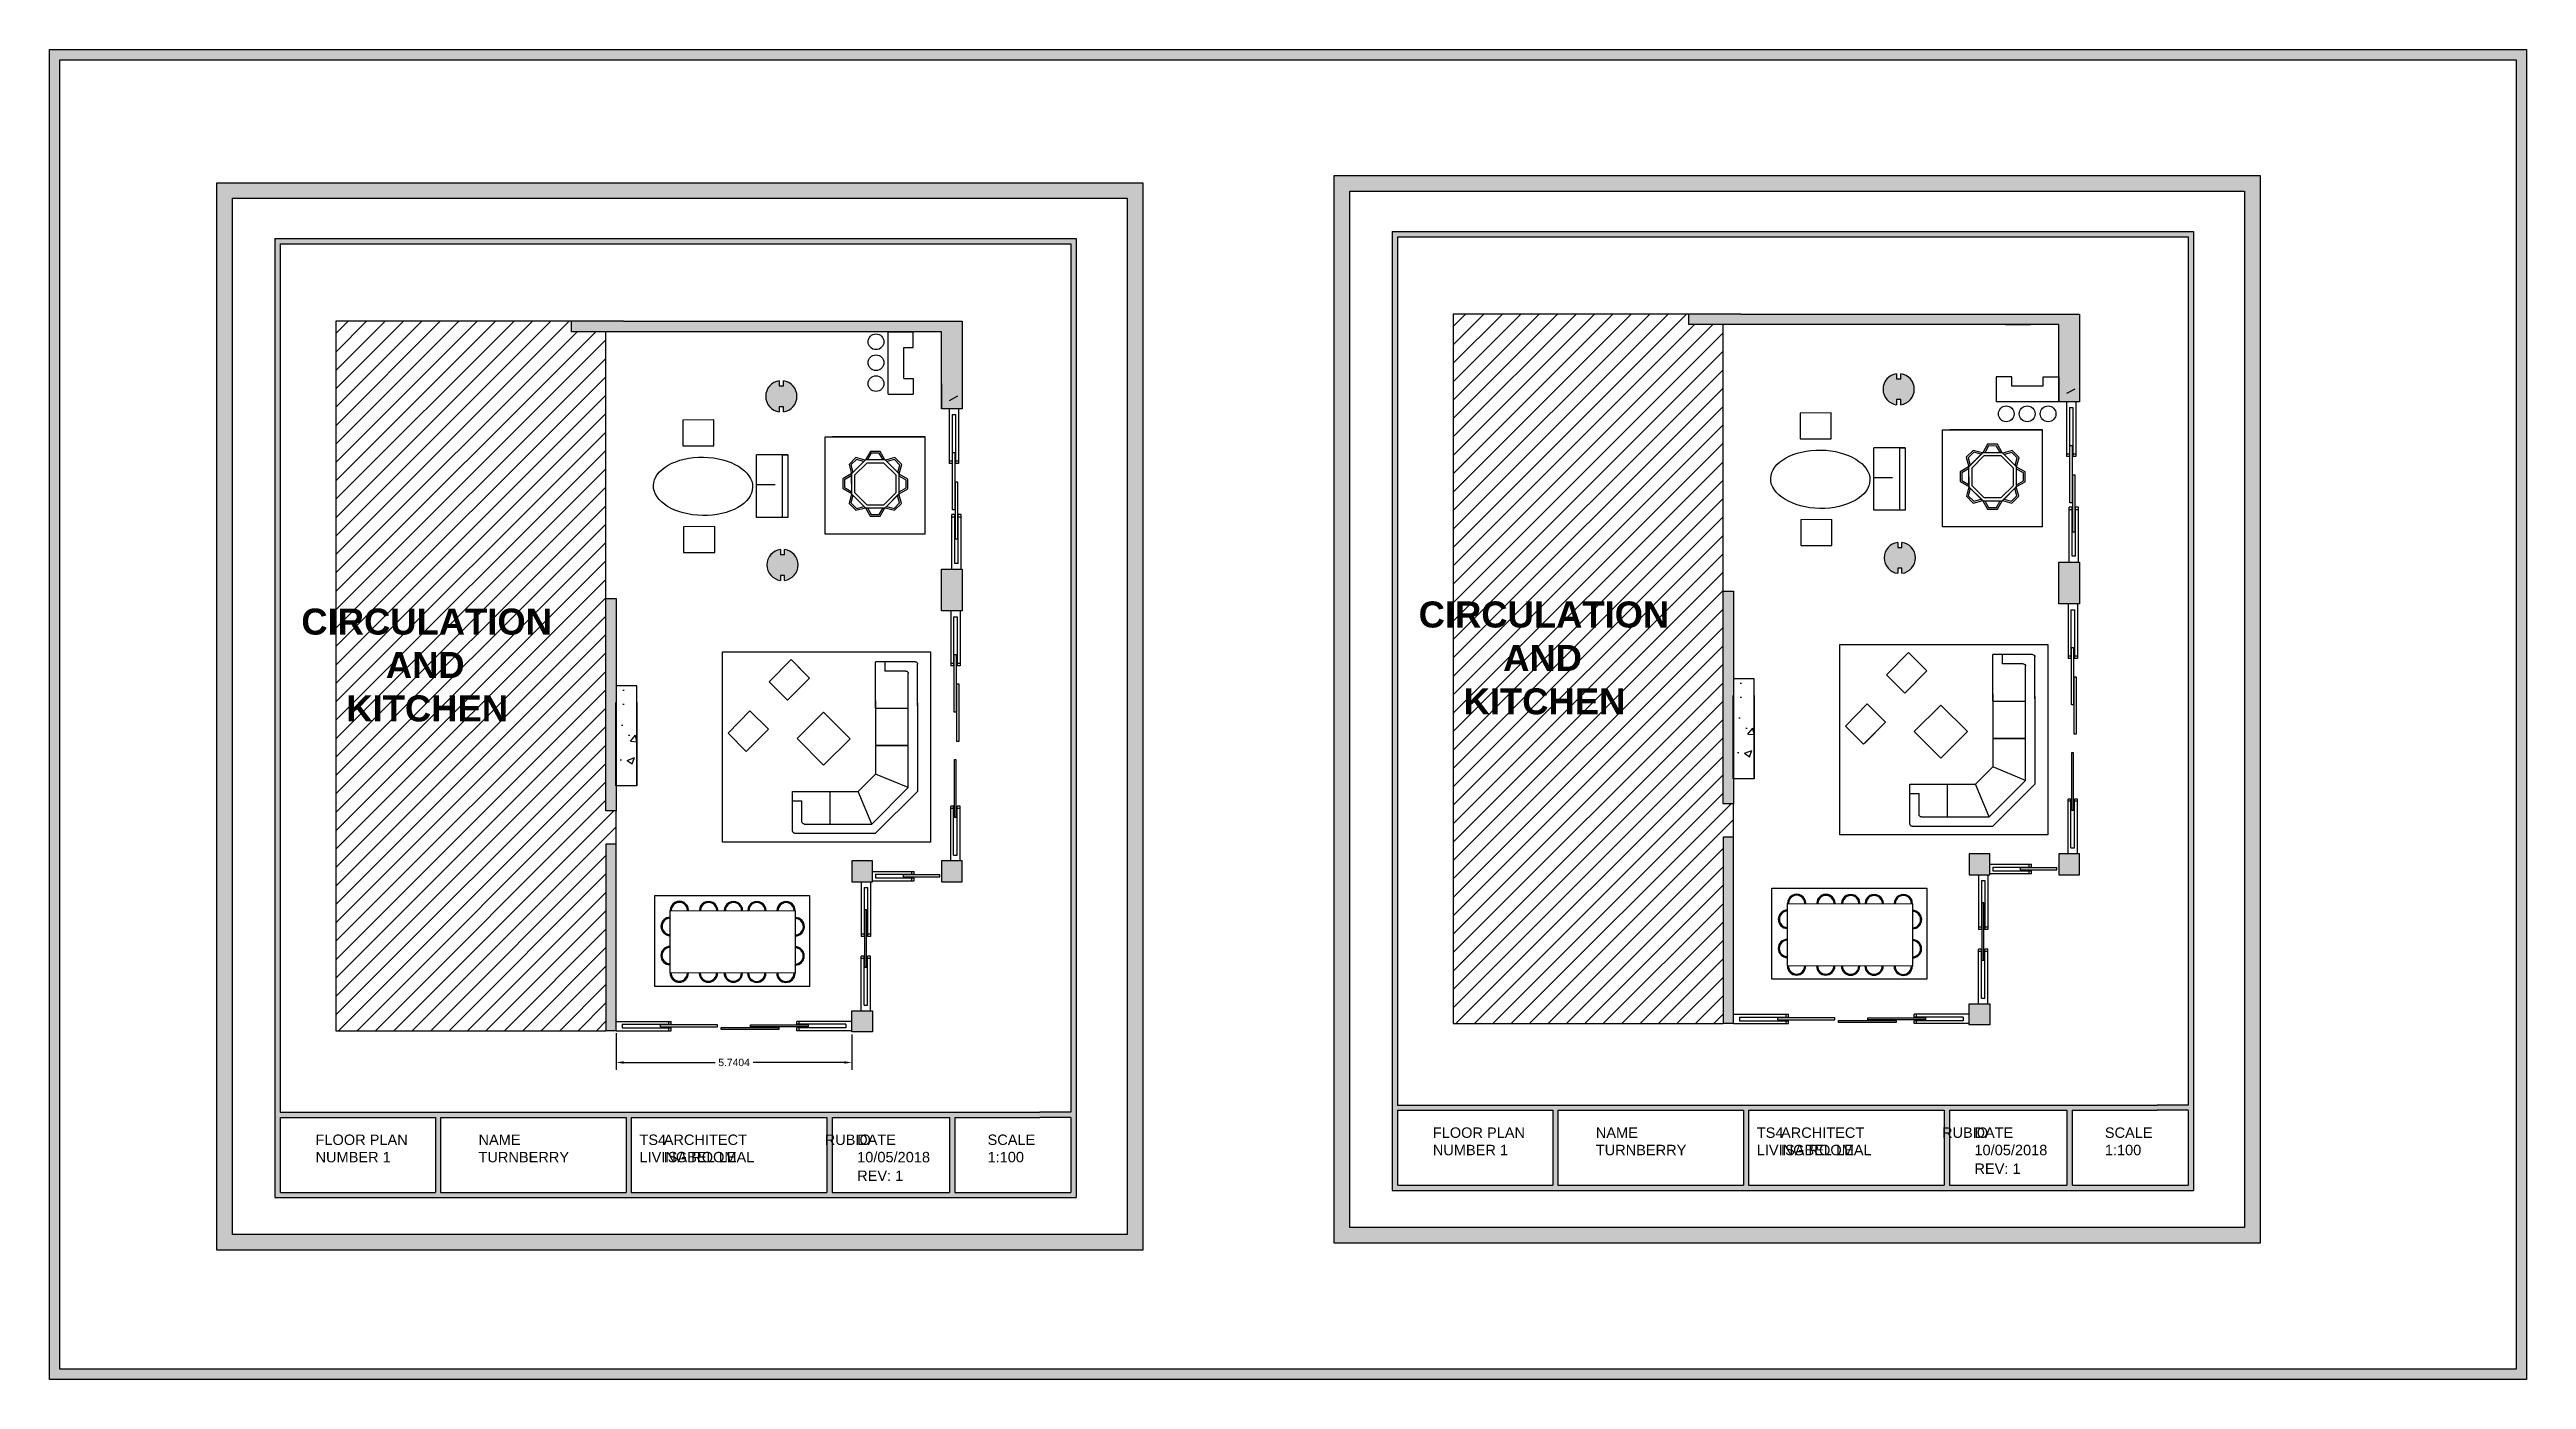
# Model space of a CAD drawing. Header units: inches. Extents: x 28 to 130, y -19 to 126.
# Drawn here: x 46.2 to 106.6, y 93.2 to 125.6 of the extents above.
import ezdxf

# ---------------------------------------------------------------- set-up
doc = ezdxf.new("R2010")
doc.units = ezdxf.units.IN
doc.header["$MEASUREMENT"] = 0
doc.layers.add('MUEBLES', color=8, linetype='Continuous')
doc.styles.add('Annotative', font='arial.ttf')
doc.styles.get("Standard").update_dxf_attribs({"font": 'arial.ttf'})
doc.dimstyles.get("Standard").update_dxf_attribs({"dimtxt": 0.18, "dimasz": 0.18, "dimexe": 0.18, "dimexo": 0.0625, "dimgap": 0.09, "dimtad": 0, "dimtih": 1, "dimtoh": 1, "dimdec": 4, "dimzin": 0, "dimdsep": 46, "dimtxsty": 'Standard', "dimcen": 0.09, "dimadec": 0, "dimazin": 0, "dimtfac": 1, "dimtdec": 4, "dimtofl": 0, "dimtmove": 0, "dimatfit": 3, "dimfxl": 1, "dimtolj": 1, "dimtzin": 0, "dimarcsym": 0})

msp = doc.modelspace()

# ---------------------------------------------------------------- texts
at = {"ltscale": 0.25, "char_height": 0.635, "attachment_point": 1, "style": 'Annotative'}
for insert in [(54.5919, 111.95215), (81.82914, 112.12508)]:
    msp.add_mtext_dynamic_manual_height_columns('\\pi-2.2517;{\\fArial|b1|i0|c0|p34;CIRCULATION \\P\\pi-0.19189;AND\\P\\pi-1.1557;KITCHEN}', width=1.4939265, gutter_width=50000, heights=[0], dxfattribs=dict(at, insert=insert))
note = msp.add_mtext_dynamic_manual_height_columns('FLOOR PLAN\\P', width=2.6740577, gutter_width=1.25, heights=[0.67993, 0], dxfattribs=dict(insert=(52.68574, 99.128), char_height=0.254, attachment_point=1))
for column, words in zip(note.columns.linked_columns, ['NUMBER 1']):
    column.text = words
note = msp.add_mtext_dynamic_manual_height_columns('NAME\\P', width=2.6740577, gutter_width=1.25, heights=[0.67993, 0], dxfattribs=dict(insert=(56.6588, 99.128), char_height=0.254, attachment_point=1))
for column, words in zip(note.columns.linked_columns, ['TURNBERRY TS4 \\PLIVING ROOM']):
    column.text = words
note = msp.add_mtext_dynamic_manual_height_columns('ARCHITECT\\P', width=2.6740577, gutter_width=1.25, heights=[0.67993, 0], dxfattribs=dict(insert=(61.17394, 99.128), char_height=0.254, attachment_point=1))
for column, words in zip(note.columns.linked_columns, ['ISABEL LEAL RUBIO']):
    column.text = words
note = msp.add_mtext_dynamic_manual_height_columns('DATE\\P', width=2.6740577, gutter_width=1.25, heights=[0.67993, 0], dxfattribs=dict(insert=(65.88972, 99.128), char_height=0.254, attachment_point=1))
for column, words in zip(note.columns.linked_columns, ['10/05/2018 ']):
    column.text = words
note = msp.add_mtext_dynamic_manual_height_columns('SCALE\\P', width=2.6740577, gutter_width=1.25, heights=[0.67993, 0], dxfattribs=dict(insert=(69.0685, 99.128), char_height=0.254, attachment_point=1))
for column, words in zip(note.columns.linked_columns, ['1:100']):
    column.text = words
note = msp.add_mtext_dynamic_manual_height_columns('FLOOR PLAN\\P', width=2.6740577, gutter_width=1.25, heights=[0.67993, 0], dxfattribs=dict(insert=(79.92299, 99.30094), char_height=0.254, attachment_point=1))
for column, words in zip(note.columns.linked_columns, ['NUMBER 1']):
    column.text = words
note = msp.add_mtext_dynamic_manual_height_columns('NAME\\P', width=2.6740577, gutter_width=1.25, heights=[0.67993, 0], dxfattribs=dict(insert=(83.89604, 99.30094), char_height=0.254, attachment_point=1))
for column, words in zip(note.columns.linked_columns, ['TURNBERRY TS4 \\PLIVING ROOM']):
    column.text = words
note = msp.add_mtext_dynamic_manual_height_columns('ARCHITECT\\P', width=2.6740577, gutter_width=1.25, heights=[0.67993, 0], dxfattribs=dict(insert=(88.41118, 99.30094), char_height=0.254, attachment_point=1))
for column, words in zip(note.columns.linked_columns, ['ISABEL LEAL RUBIO']):
    column.text = words
note = msp.add_mtext_dynamic_manual_height_columns('DATE\\P', width=2.6740577, gutter_width=1.25, heights=[0.67993, 0], dxfattribs=dict(insert=(93.12697, 99.30094), char_height=0.254, attachment_point=1))
for column, words in zip(note.columns.linked_columns, ['10/05/2018 ']):
    column.text = words
note = msp.add_mtext_dynamic_manual_height_columns('SCALE\\P', width=2.6740577, gutter_width=1.25, heights=[0.67993, 0], dxfattribs=dict(insert=(96.30574, 99.30094), char_height=0.254, attachment_point=1))
for column, words in zip(note.columns.linked_columns, ['1:100']):
    column.text = words
at = {"char_height": 0.254, "attachment_point": 1}
for insert in [(93.12697, 98.42295), (65.88972, 98.25002)]:
    msp.add_mtext_dynamic_manual_height_columns('REV: 1', width=2.6740577, gutter_width=1.25, heights=[0.67993], dxfattribs=dict(at, insert=insert))

# ---------------------------------------------------------------- blocks, each defined once
blk = doc.blocks.new('DOOR 1')
at = {"linetype": 'Continuous'}
for p, q in [((0, 0), (0.881, 0)), ((0.844, 0), (0.844, -0.047)), ((0.881, 0), (0.881, -0.047)), ((0, -0.15), (0.881, -0.15)), ((0.094, -0.103), (0.094, -0.047)), ((0.094, -0.047), (0.881, -0.047)), ((0.094, -0.103), (0.881, -0.103)), ((0.703, -0.061), (1.626, -0.061)), ((0.703, -0.094), (0.703, -0.061)), ((1.626, -0.094), (0.703, -0.094)), ((0.844, -0.103), (0.844, -0.15)), ((0.881, -0.103), (0.881, -0.15)), ((1.626, -0.061), (1.626, -0.094))]:
    blk.add_line(p, q, dxfattribs=at)
blk = doc.blocks.new('11')
at = {"layer": 'MUEBLES', "color": 7}
for p, q in [((-0.628, 0), (-0.184, 0.444)), ((-0.53, -0.041), (-0.143, 0.346)), ((0.749, 0.444), (-0.184, 0.444)), ((-0.143, 0.346), (1.066, 0.346)), ((-0.143, 0.346), (0, 0)), ((0.301, 0.346), (0.301, 0)), ((0.301, 0), (0.301, 0.346)), ((0.696, 0), (0.696, 0.346)), ((0.721, 0.444), (1.165, 0.444)), ((1.091, 0.321), (1.091, 0.099)), ((1.19, 0.42), (1.19, 0)), ((-0.628, -0.855), (-0.628, 0)), ((-0.184, -0.184), (0, 0)), ((0.774, 0), (0, 0)), ((0.696, 0), (1.19, 0)), ((1.19, 0.099), (1.091, 0.099)), ((-0.53, -0.041), (-0.184, -0.184)), ((-0.53, -0.757), (-0.53, -0.041)), ((-0.184, -0.88), (-0.184, -0.184)), ((-0.184, -0.485), (-0.53, -0.485)), ((-0.505, -0.781), (-0.283, -0.781)), ((-0.283, -0.88), (-0.283, -0.781)), ((-0.604, -0.88), (-0.184, -0.88))]:
    blk.add_line(p, q, dxfattribs=at)
for centre, start, end in [((1.066, 0.321), 0, 90), ((1.165, 0.42), 0, 90), ((-0.505, -0.757), 180, 270), ((-0.604, -0.855), 180, 270)]:
    blk.add_arc(centre, 0.0247, start, end, dxfattribs=at)
blk = doc.blocks.new('222')
for points in [[(0, 0), (0.081, -0.047), (0.162, 0), (0.162, 0.094)], [(0.016, 0.009), (0.081, -0.028), (0.146, 0.009), (0.146, 0.084)]]:
    blk.add_lwpolyline(points)
blk = doc.blocks.new('44444')
blk.add_line((-0.081, -0.047), (0.081, 0.047))
blk.add_blockref('222', (-0.081, -0.047))
blk = doc.blocks.new('mesa111')
for points in [[(-0.095, 0.23), (-0.23, 0.095), (-0.23, -0.095), (-0.095, -0.23), (0.095, -0.23), (0.23, -0.095), (0.23, 0.095), (0.095, 0.23)], [(-0.083, 0.2), (-0.2, 0.083), (-0.2, -0.083), (-0.083, -0.2), (0.083, -0.2), (0.2, -0.083), (0.2, 0.083), (0.083, 0.2)]]:
    blk.add_lwpolyline(points, close=True)
for p, rotation in [((-0.162, 0.162), 194.9999999999972), ((-0.001, 0.23), 150.0000000000002), ((0.163, 0.161), 105.0000000000002), ((-0.23, 0.001), 240.0000000000002), ((0.23, -0.001), 60.00000000000021), ((-0.161, -0.163), 285.0000000000002), ((-0.001, -0.23), 330.0000000000002), ((0.161, -0.163), 15.00000000000019)]:
    blk.add_blockref('44444', p, dxfattribs=dict(rotation=rotation))
blk = doc.blocks.new('*D7')
at = {"color": 0, "lineweight": -2, "transparency": 16777216}
for p, q in [((60.018, 101.597), (60.018, 100.705)), ((65.759, 101.571), (65.759, 100.705)), ((60.198, 100.885), (62.425, 100.885)), ((65.579, 100.885), (63.352, 100.885))]:
    blk.add_line(p, q, dxfattribs=at)
at = {"color": 0, "transparency": 16777216}
for points in [[(60.198, 100.915), (60.198, 100.855), (60.018, 100.885)], [(65.579, 100.915), (65.579, 100.855), (65.759, 100.885)]]:
    blk.add_solid(points, dxfattribs=at)
at = {"layer": 'Defpoints', "color": 0, "transparency": 16777216}
for p in [(60.018, 101.66), (65.759, 101.633), (65.759, 100.885)]:
    blk.add_point(p, dxfattribs=at)
at = {"color": 0, "transparency": 16777216, "insert": (62.889, 100.885), "char_height": 0.18, "attachment_point": 5}
blk.add_mtext('\\A1;5.7404', dxfattribs=at)

# ---------------------------------------------------------------- dimensions: what is measured, and where the dimension line sits
dim = msp.add_linear_dim(base=(65.75882, 100.88524), p1=(60.01842, 101.65976), p2=(65.75882, 101.6333), dimstyle='Standard')
dim.commit()
dim.dimension.update_dxf_attribs({"geometry": '*D7', "text_midpoint": (62.88862, 100.88524)})

# ---------------------------------------------------------------- hatches: boundary and pattern name
h = msp.add_hatch(color=2)
h.dxf.hatch_style = 1
h.paths.add_polyline_path([(46.20173, 125.58255), (46.20173, 93.15593), (106.58346, 93.15593), (106.58346, 125.58255)])
h.paths.add_polyline_path([(106.32946, 125.32855), (106.32946, 93.40993), (46.45573, 93.40993), (46.45573, 125.32855)], flags=16)
h.paths.add_polyline_path([(50.27917, 122.33569), (72.85428, 122.33569), (72.85428, 96.30896), (50.27917, 96.30896)], flags=0)
h.paths.add_polyline_path([(50.66017, 121.95469), (72.47328, 121.95469), (72.47328, 96.68996), (50.66017, 96.68996)], flags=0)
h.paths.add_polyline_path([(51.69463, 120.97338), (71.22692, 120.97338), (71.22692, 99.54606), (71.22803, 99.54606), (71.22803, 97.59034), (51.69463, 97.59034)], flags=0)
h.paths.add_polyline_path([(51.82163, 120.84638), (71.09992, 120.84638), (71.09992, 99.67306), (70.34334, 99.67306), (52.57821, 99.67306), (51.82163, 99.67306)], flags=0)
h.paths.add_polyline_path([(53.18383, 118.9561), (60.19622, 118.9561), (68.45122, 118.9561), (68.45122, 116.8225), (67.94322, 116.8225), (67.94322, 117.4321), (67.94322, 118.7021), (67.25336, 118.7021), (67.25336, 118.3211), (67.02476, 118.3211), (67.02476, 117.5591), (67.25336, 117.5591), (67.25336, 117.1781), (66.64376, 117.1781), (66.64376, 118.7021), (59.76442, 118.7021), (59.76442, 112.1997), (60.01842, 112.1997), (60.01842, 110.0649), (60.51873, 110.0649), (60.51873, 107.6265), (60.46793, 107.6265), (60.01842, 107.6265), (60.01842, 107.0181), (60.01842, 106.2053), (60.01842, 101.65976), (59.76442, 101.65976), (53.18383, 101.65976)], flags=0)
h.paths.add_polyline_path([(61.63766, 116.54344), (62.39962, 116.55166), (62.39962, 115.91666), (61.63767, 115.91665)], flags=0)
edge = h.paths.add_edge_path(flags=0)
edge.add_ellipse((62.13243, 114.93184), major_axis=(1.20917, -0.01998), ratio=0.58809238, start_angle=0, end_angle=360)
h.paths.add_polyline_path([(63.99064, 117.5049), (63.99064, 117.3813), (64.09224, 117.3813), (64.09224, 117.5049, -0.87447463), (64.09224, 116.7497), (64.09224, 116.8733), (64.04144, 116.8733), (63.99064, 116.8733), (63.99064, 116.7497, -0.87447463)], flags=0)
h.paths.add_polyline_path([(61.65449, 113.94261), (62.41644, 113.95083), (62.41644, 113.31583), (61.65449, 113.31582)], flags=0)
h.paths.add_polyline_path([(63.43641, 115.6993), (64.19841, 115.6993), (64.19841, 114.1753), (64.06524, 114.1753), (63.43641, 114.1753)], flags=0)
h.paths.add_polyline_path([(65.11317, 116.13624), (67.55157, 116.13624), (67.55157, 113.76964), (65.11317, 113.76964)], flags=0)
h.paths.add_polyline_path([(66.53991, 118.45697, -1), (66.15714, 118.45697, -1)], flags=0)
h.paths.add_polyline_path([(66.53991, 117.9466, -1), (66.15714, 117.9466, -1)], flags=0)
h.paths.add_polyline_path([(64.01892, 113.3935), (64.01892, 113.2699), (64.12052, 113.2699), (64.12052, 113.3935, -0.87447463), (64.12052, 112.6383), (64.12052, 112.7619), (64.06972, 112.7619), (64.01892, 112.7619), (64.01892, 112.6383, -0.87447463)], flags=0)
h.paths.add_polyline_path([(66.53991, 117.43624, -1), (66.15714, 117.43624, -1)], flags=0)
h.paths.add_polyline_path([(65.69, 115.46715), (65.85837, 115.63552), (66.08837, 115.57389), (66.09081, 115.57633), (66.20986, 115.78254), (66.44797, 115.78254), (66.56703, 115.57633), (66.57392, 115.57633), (66.5788, 115.57146), (66.8088, 115.63308), (66.97717, 115.46471), (66.91554, 115.23472), (66.91554, 115.22782), (67.12175, 115.10877), (67.12175, 114.87065), (66.91554, 114.7516), (66.91066, 114.74672), (66.97229, 114.51673), (66.80392, 114.34836), (66.57392, 114.40998), (66.56703, 114.40998), (66.44797, 114.20377), (66.20986, 114.20377), (66.09081, 114.40998), (65.86081, 114.34836), (65.69244, 114.51673), (65.75407, 114.74672), (65.74919, 114.7516), (65.74919, 114.75849), (65.54298, 114.87755), (65.54298, 115.11566), (65.74919, 115.23472), (65.75163, 115.23715)], flags=0)
h.paths.add_polyline_path([(62.60663, 110.90035), (67.67918, 110.90035), (67.67918, 106.25999), (62.60663, 106.25999)], flags=0)
h.paths.add_polyline_path([(66.13793, 115.57633), (66.23342, 115.74173), (66.42441, 115.74173), (66.51991, 115.57633)], flags=0)
h.paths.add_polyline_path([(65.74919, 114.80562), (65.58379, 114.90111), (65.58379, 115.0921), (65.74919, 115.18759)], flags=0)
h.paths.add_polyline_path([(65.73552, 115.45495), (65.87057, 115.59), (66.05505, 115.54057), (65.78495, 115.27047)], flags=0)
h.paths.add_polyline_path([(63.7472, 110.16361), (64.28018, 110.7082), (64.72919, 110.25918), (64.19041, 109.7204)], flags=0)
h.paths.add_polyline_path([(63.27562, 109.45707), (63.72463, 109.00806), (63.18585, 108.46928), (62.74264, 108.91248)], flags=0)
h.paths.add_polyline_path([(68.28424, 115.04112), (68.33402, 115.04112), (68.33402, 113.64178), (68.28424, 113.64178)], flags=0)
h.paths.add_polyline_path([(68.19722, 114.24767), (68.26833, 114.24767), (68.26833, 113.05311), (68.35365, 113.05311), (68.35365, 114.24767), (68.42476, 114.24767), (68.42476, 112.9109), (68.45122, 112.9109), (68.45122, 111.8949), (67.94322, 111.8949), (67.94322, 112.9109), (68.19722, 112.9109)], flags=0)
h.paths.add_polyline_path([(64.42315, 108.78242), (65.07104, 109.42768), (65.71631, 108.77979), (65.06841, 108.13453)], flags=0)
h.paths.add_polyline_path([(60.95347, 104.95814), (64.7286, 104.95814), (64.7286, 102.74104), (60.95347, 102.74104)], flags=0)
h.paths.add_polyline_path([(61.7802, 104.58952), (62.04378, 104.58883, -1), (62.4914, 104.58767), (62.6507, 104.58726, -1), (63.09833, 104.58609), (63.22174, 104.58577, -1), (63.66937, 104.58461), (63.93294, 104.58392, -1), (64.38057, 104.58276), (64.38014, 104.41873, -1), (64.37898, 103.9711), (64.37829, 103.70753, -1), (64.37713, 103.2599), (64.3766, 103.05876, -1), (63.92898, 103.05993), (63.66541, 103.06061, -1), (63.21778, 103.06178), (63.09436, 103.0621, -1), (62.64674, 103.06326), (62.48744, 103.06368, -1), (62.03981, 103.06484), (61.77624, 103.06553, -1), (61.32861, 103.06669), (61.32914, 103.26783, -1), (61.3303, 103.71546), (61.33099, 103.97903, -1), (61.33215, 104.42666), (61.33258, 104.59068, -1)], flags=0)
h.paths.add_polyline_path([(52.57821, 99.54606), (55.60924, 99.54606), (55.60924, 97.71734), (51.82939, 97.71734), (51.82939, 99.54606)], flags=0)
h.paths.add_polyline_path([(68.32219, 110.11352), (68.37196, 110.11352), (68.37197, 108.71418), (68.32219, 108.71418)], flags=0)
h.paths.add_polyline_path([(65.75882, 105.7989), (66.26682, 105.7989), (66.26682, 105.5449), (67.2779, 105.5449), (67.2779, 105.47379), (66.34007, 105.4738), (66.34007, 105.38847), (67.2779, 105.38847), (67.2779, 105.31736), (66.26682, 105.31736), (66.26682, 105.2909), (66.21389, 105.2909), (66.21389, 103.95413), (66.14279, 103.95413), (66.14279, 105.14869), (66.05746, 105.14869), (66.05746, 103.95413), (65.98636, 103.95413), (65.98636, 105.2909), (65.75882, 105.2909)], flags=0)
h.paths.add_polyline_path([(55.73624, 99.54606), (60.25685, 99.54606), (60.25685, 97.71734), (55.73624, 97.71734)], flags=0)
h.paths.add_polyline_path([(67.0077, 105.45957), (67.90144, 105.45957), (67.90144, 105.4098), (67.0077, 105.4098)], flags=0)
h.paths.add_polyline_path([(62.5781, 101.73586), (63.97744, 101.73586), (63.97744, 101.68609), (62.5781, 101.68609)], flags=0)
h.paths.add_polyline_path([(67.94322, 105.7989), (68.45122, 105.7989), (68.45122, 105.2909), (67.94322, 105.2909)], flags=0)
h.paths.add_polyline_path([(60.38385, 99.54606), (65.15111, 99.54606), (65.15111, 97.71734), (60.38385, 97.71734)], flags=0)
h.paths.add_polyline_path([(65.75882, 102.1413), (66.26682, 102.1413), (66.26682, 101.6333), (65.75882, 101.6333)], flags=0)
h.paths.add_polyline_path([(77.51641, 122.50863), (100.09153, 122.50863), (100.09153, 96.48189), (77.51641, 96.48189)], flags=0)
h.paths.add_polyline_path([(77.89741, 122.12763), (99.71053, 122.12763), (99.71053, 96.86289), (77.89741, 96.86289)], flags=0)
h.paths.add_polyline_path([(65.27811, 99.54606), (68.14255, 99.54606), (68.14255, 97.71734), (65.27811, 97.71734)], flags=0)
h.paths.add_polyline_path([(78.93187, 121.14632), (98.46417, 121.14632), (98.46417, 99.71899), (98.46528, 97.76327), (78.93187, 97.76327)], flags=0)
h.paths.add_polyline_path([(79.05887, 121.01932), (98.33717, 121.01932), (98.33717, 99.84599), (97.58058, 99.84599), (79.81546, 99.84599), (79.05887, 99.84599)], flags=0)
h.paths.add_polyline_path([(68.26955, 99.54606), (70.34334, 99.54606), (71.10103, 99.54606), (71.10103, 97.71734), (68.26955, 97.71734)], flags=0)
h.paths.add_polyline_path([(80.42107, 119.12903), (87.43347, 119.12903), (95.68847, 119.12903), (95.68847, 116.99543), (95.18047, 116.99543), (93.65647, 116.99543), (93.65647, 117.60503), (94.03747, 117.60503), (94.03747, 117.37643), (94.79947, 117.37643), (94.79947, 117.60503), (95.18047, 117.60503), (95.18047, 118.87503), (87.00167, 118.87503), (87.00167, 112.37263), (87.25567, 112.37263), (87.25567, 110.23784), (87.75597, 110.23784), (87.75597, 107.79944), (87.70517, 107.79944), (87.25567, 107.79944), (87.25567, 107.19103), (87.25567, 106.37823), (87.25567, 101.8327), (87.00167, 101.8327), (80.42107, 101.8327)], flags=0)
h.paths.add_polyline_path([(79.81546, 99.71899), (82.84648, 99.71899), (82.84648, 97.89027), (79.06663, 97.89027), (79.06663, 99.71899)], flags=0)
edge = h.paths.add_edge_path(flags=0)
edge.add_ellipse((89.36967, 115.10478), major_axis=(1.20917, -0.01998), ratio=0.58809238, start_angle=0, end_angle=360)
h.paths.add_polyline_path([(88.87491, 116.71638), (89.63686, 116.72459), (89.63686, 116.08959), (88.87491, 116.08959)], flags=0)
h.paths.add_polyline_path([(88.89173, 114.11555), (89.65369, 114.12376), (89.65369, 113.48876), (88.89174, 113.48876)], flags=0)
h.paths.add_polyline_path([(82.97348, 99.71899), (87.49409, 99.71899), (87.49409, 97.89027), (82.97348, 97.89027)], flags=0)
h.paths.add_polyline_path([(91.22789, 117.67783), (91.22789, 117.55423), (91.32949, 117.55423), (91.32949, 117.67783, -0.87447463), (91.32949, 116.92264), (91.32949, 117.04623), (91.27869, 117.04623), (91.22789, 117.04623), (91.22789, 116.92264, -0.87447463)], flags=0)
h.paths.add_polyline_path([(90.67366, 115.87224), (91.43566, 115.87224), (91.43566, 114.34824), (91.30248, 114.34824), (90.67366, 114.34824)], flags=0)
h.paths.add_polyline_path([(89.84388, 111.07328), (94.91642, 111.07328), (94.91642, 106.43293), (89.84388, 106.43293)], flags=0)
h.paths.add_polyline_path([(91.25617, 113.56643), (91.25617, 113.44284), (91.35777, 113.44284), (91.35777, 113.56643, -0.87447463), (91.35777, 112.81124), (91.35777, 112.93484), (91.30697, 112.93484), (91.25617, 112.93484), (91.25617, 112.81124, -0.87447463)], flags=0)
h.paths.add_polyline_path([(88.19071, 105.13107), (91.96585, 105.13107), (91.96585, 102.91398), (88.19071, 102.91398)], flags=0)
h.paths.add_polyline_path([(89.97989, 109.08542), (90.51287, 109.63001), (90.96188, 109.18099), (90.4231, 108.64221)], flags=0)
h.paths.add_polyline_path([(92.35041, 116.30918), (94.78881, 116.30918), (94.78881, 113.94257), (92.35041, 113.94257)], flags=0)
h.paths.add_polyline_path([(88.5694, 104.59959), (88.56982, 104.76362, -1), (89.01745, 104.76246), (89.28102, 104.76177, -1), (89.72865, 104.76061), (89.88794, 104.76019, -1), (90.33557, 104.75903), (90.45899, 104.75871, -1), (90.90661, 104.75754), (91.17018, 104.75686, -1), (91.61781, 104.75569), (91.61738, 104.59166, -1), (91.61622, 104.14404), (91.61554, 103.88047, -1), (91.61437, 103.43284), (91.61385, 103.2317, -1), (91.16622, 103.23286), (90.90265, 103.23355, -1), (90.45502, 103.23471), (90.33161, 103.23503, -1), (89.88398, 103.2362), (89.72468, 103.23661, -1), (89.27706, 103.23778), (89.01348, 103.23846, -1), (88.56586, 103.23963), (88.56638, 103.44077, -1), (88.56755, 103.88839), (88.56823, 104.15197, -1)], flags=0)
h.paths.add_polyline_path([(90.98445, 110.33655), (91.51743, 110.88114), (91.96643, 110.43212), (91.42765, 109.89334)], flags=0)
h.paths.add_polyline_path([(94.09298, 116.7002, -1), (93.71021, 116.7002, -1)], flags=0)
h.paths.add_polyline_path([(91.66039, 108.95535), (92.30829, 109.60062), (92.95355, 108.95272), (92.30566, 108.30746)], flags=0)
h.paths.add_polyline_path([(94.60335, 116.7002, -1), (94.22058, 116.7002, -1)], flags=0)
h.paths.add_polyline_path([(87.62109, 99.71899), (92.38836, 99.71899), (92.38836, 97.89027), (87.62109, 97.89027)], flags=0)
h.paths.add_polyline_path([(95.11371, 116.7002, -1), (94.73094, 116.7002, -1)], flags=0)
h.paths.add_polyline_path([(89.81534, 101.9088), (91.21469, 101.9088), (91.21469, 101.85903), (89.81534, 101.85903)], flags=0)
h.paths.add_polyline_path([(95.52149, 115.21405), (95.57126, 115.21405), (95.57126, 113.81471), (95.52149, 113.81471)], flags=0)
h.paths.add_polyline_path([(95.43447, 114.42061), (95.50557, 114.42061), (95.50557, 113.22605), (95.5909, 113.22605), (95.5909, 114.42061), (95.662, 114.42061), (95.662, 113.08383), (95.68847, 113.08383), (95.68847, 112.06783), (95.18047, 112.06783), (95.18047, 113.08383), (95.43447, 113.08383)], flags=0)
h.paths.add_polyline_path([(92.99607, 105.97183), (93.50407, 105.97183), (93.50407, 105.71783), (94.51515, 105.71783), (94.51515, 105.64673), (93.57732, 105.64673), (93.57732, 105.56141), (94.51515, 105.56141), (94.51515, 105.4903), (93.50407, 105.4903), (93.50407, 105.46383), (93.45113, 105.46383), (93.45113, 104.12706), (93.38003, 104.12706), (93.38003, 105.32162), (93.2947, 105.32162), (93.2947, 104.12706), (93.2236, 104.12706), (93.2236, 105.46383), (92.99607, 105.46383)], flags=0)
h.paths.add_polyline_path([(95.55944, 110.28645), (95.60921, 110.28645), (95.60921, 108.88711), (95.55944, 108.88711)], flags=0)
h.paths.add_polyline_path([(94.24495, 105.63251), (95.13868, 105.63251), (95.13868, 105.58274), (94.24495, 105.58274)], flags=0)
h.paths.add_polyline_path([(92.99607, 102.31423), (93.50407, 102.31423), (93.50407, 101.80623), (92.99607, 101.80623)], flags=0)
h.paths.add_polyline_path([(95.18047, 105.97183), (95.68847, 105.97183), (95.68847, 105.46383), (95.18047, 105.46383)], flags=0)
h.paths.add_polyline_path([(92.51536, 99.71899), (95.37979, 99.71899), (95.37979, 97.89027), (92.51536, 97.89027)], flags=0)
h.paths.add_polyline_path([(95.50679, 99.71899), (97.58058, 99.71899), (98.33828, 99.71899), (98.33828, 97.89027), (95.50679, 97.89027)], flags=0)
h.paths.add_polyline_path([(52.13939, 108.83209), (58.56736, 108.83209), (58.56736, 112.26813), (52.13939, 112.26813)], flags=8)
h = msp.add_hatch(color=3)
h.dxf.hatch_style = 1
h.paths.add_polyline_path([(72.85428, 122.33569), (50.27917, 122.33569), (50.27917, 96.30896), (72.85428, 96.30896)])
h.paths.add_polyline_path([(72.47328, 96.68996), (50.66017, 96.68996), (50.66017, 121.95469), (72.47328, 121.95469)], flags=16)
h.paths.add_polyline_path([(71.22692, 99.54606), (71.22803, 99.54606), (71.22803, 97.59034), (51.69463, 97.59034), (51.69463, 120.97338), (71.22692, 120.97338)], flags=0)
h.paths.add_polyline_path([(71.09992, 99.67306), (70.34334, 99.67306), (52.57821, 99.67306), (51.82163, 99.67306), (51.82163, 120.84638), (71.09992, 120.84638)], flags=0)
h.paths.add_polyline_path([(68.45122, 116.8225), (68.36034, 116.8225), (68.36034, 115.48573), (68.28924, 115.48573), (68.28924, 116.68029), (68.20391, 116.68029), (68.20391, 115.48573), (68.13281, 115.48573), (68.13281, 116.8225), (67.94322, 116.8225), (67.94322, 117.4321), (67.94322, 118.7021), (67.25336, 118.7021), (67.25336, 118.3211), (67.02476, 118.3211), (67.02476, 117.5591), (67.25336, 117.5591), (67.25336, 117.1781), (66.64376, 117.1781), (66.64376, 118.7021), (59.76442, 118.7021), (59.76442, 112.1997), (60.01842, 112.1997), (60.01842, 110.0649), (60.51873, 110.0649), (60.51873, 107.6265), (60.46793, 107.6265), (60.01842, 107.6265), (60.01842, 107.0181), (60.01842, 106.2053), (60.01842, 101.8873), (61.35519, 101.8873), (61.35519, 101.81619), (60.16063, 101.8162), (60.16063, 101.73087), (61.35519, 101.73087), (61.35519, 101.65976), (60.01842, 101.65976), (59.76442, 101.65976), (53.18383, 101.65976), (53.18383, 118.9561), (60.19622, 118.9561), (68.45122, 118.9561)], flags=0)
h.paths.add_polyline_path([(66.53991, 118.45697, -1), (66.15714, 118.45697, -1)], flags=0)
h.paths.add_polyline_path([(66.53991, 117.9466, -1), (66.15714, 117.9466, -1)], flags=0)
h.paths.add_polyline_path([(66.53991, 117.43624, -1), (66.15714, 117.43624, -1)], flags=0)
h.paths.add_polyline_path([(68.39829, 110.55813), (68.32719, 110.55813), (68.32719, 111.75269), (68.24186, 111.75269), (68.24186, 110.55813), (68.17076, 110.55813), (68.17076, 110.61518), (68.24186, 110.61518), (68.24186, 111.75269), (68.32719, 111.75269), (68.32719, 110.61518), (68.39829, 110.61518)], flags=0)
h.paths.add_polyline_path([(64.09224, 116.7497), (64.09224, 116.8733), (64.04144, 116.8733), (63.99064, 116.8733), (63.99064, 116.7497, -0.87447463), (63.99064, 117.5049), (63.99064, 117.3813), (64.09224, 117.3813), (64.09224, 117.5049, -0.87447463)], flags=0)
h.paths.add_polyline_path([(67.36279, 110.59968), (67.36279, 109.57721), (67.36279, 107.49497), (66.34033, 106.4725), (64.37169, 106.4725, -0.41421356), (64.31489, 106.52931), (64.31489, 107.49497), (65.91681, 107.49497), (66.34033, 107.91849), (66.34033, 109.69946), (66.34033, 110.65648), (67.30599, 110.65648, -0.41421356)], flags=0)
h.paths.add_polyline_path([(64.12052, 112.6383), (64.12052, 112.7619), (64.06972, 112.7619), (64.01892, 112.7619), (64.01892, 112.6383, -0.87447463), (64.01892, 113.3935), (64.01892, 113.2699), (64.12052, 113.2699), (64.12052, 113.3935, -0.87447463)], flags=0)
h.paths.add_polyline_path([(68.30585, 108.26481), (68.30585, 106.86547), (68.25608, 106.86547), (68.25608, 108.26481)], flags=0)
h.paths.add_polyline_path([(64.72919, 110.25918), (64.19041, 109.7204), (63.7472, 110.16361), (64.28018, 110.7082)], flags=0)
h.paths.add_polyline_path([(65.07104, 109.42768), (65.71631, 108.77979), (65.06841, 108.13453), (64.42315, 108.78242)], flags=0)
h.paths.add_polyline_path([(63.72463, 109.00806), (63.18585, 108.46928), (62.74264, 108.91248), (63.27562, 109.45707)], flags=0)
h.paths.add_polyline_path([(64.3766, 103.05876, -1), (63.92898, 103.05993)], flags=0)
h.paths.add_polyline_path([(61.33258, 104.59068, -1), (61.7802, 104.58952)], flags=0)
h.paths.add_polyline_path([(64.38014, 104.41873, -1), (64.37898, 103.9711), (64.37829, 103.70753, -1), (64.37713, 103.2599)], flags=0)
h.paths.add_polyline_path([(66.12145, 104.60721), (66.12145, 103.20787), (66.07168, 103.20787), (66.07168, 104.60721)], flags=0)
h.paths.add_polyline_path([(64.47911, 101.8873), (64.47911, 101.81619), (65.61661, 101.8162), (65.61661, 101.73087), (64.47911, 101.73087), (64.47911, 101.65976), (64.42205, 101.65976), (64.42205, 101.73087), (65.61661, 101.73087), (65.61661, 101.8162), (64.42205, 101.81619), (64.42205, 101.8873)], flags=0)
h.paths.add_polyline_path([(61.32914, 103.26783, -1), (61.3303, 103.71546), (61.33099, 103.97903, -1), (61.33215, 104.42666)], flags=0)
h.paths.add_polyline_path([(71.10103, 99.54606), (71.10103, 97.71734), (68.26955, 97.71734), (68.26955, 99.54606), (70.34334, 99.54606)], flags=0)
h.paths.add_polyline_path([(68.14255, 99.54606), (68.14255, 97.71734), (65.27811, 97.71734), (65.27811, 99.54606)], flags=0)
h.paths.add_polyline_path([(62.48434, 101.80197), (62.48434, 101.7522), (61.085, 101.7522), (61.085, 101.80197)], flags=0)
h.paths.add_polyline_path([(65.15111, 99.54606), (65.15111, 97.71734), (60.38385, 97.71734), (60.38385, 99.54606)], flags=0)
h.paths.add_polyline_path([(60.25685, 99.54606), (60.25685, 97.71734), (55.73624, 97.71734), (55.73624, 99.54606)], flags=0)
h.paths.add_polyline_path([(55.60924, 99.54606), (55.60924, 97.71734), (51.82939, 97.71734), (51.82939, 99.54606), (52.57821, 99.54606)], flags=0)
h.paths.add_polyline_path([(65.79833, 97.85628), (67.04944, 97.85628), (67.04944, 98.3797), (65.79833, 98.3797)], flags=8)
h.paths.add_polyline_path([(68.98906, 98.73097), (73.90538, 98.73097), (73.90538, 99.25768), (68.98906, 99.25768)], flags=9)
h.paths.add_polyline_path([(65.79885, 98.73097), (71.61456, 98.73097), (71.61456, 99.25872), (65.79885, 99.25872)], flags=8)
h.paths.add_polyline_path([(61.10992, 98.30313), (67.33765, 98.30313), (67.33765, 99.25439), (61.10992, 99.25439)], flags=8)
h.paths.add_polyline_path([(56.56827, 97.8798), (62.98624, 97.8798), (62.98624, 99.25872), (56.56827, 99.25872)], flags=8)
h.paths.add_polyline_path([(52.59314, 98.7308), (58.47989, 98.7308), (58.47989, 99.25768), (52.59314, 99.25768)], flags=8)
h.paths.add_polyline_path([(52.13939, 108.83209), (58.56736, 108.83209), (58.56736, 112.26813), (52.13939, 112.26813)], flags=8)
h = msp.add_hatch(color=3)
h.dxf.hatch_style = 1
h.paths.add_polyline_path([(100.09153, 122.50863), (77.51641, 122.50863), (77.51641, 96.48189), (100.09153, 96.48189)])
h.paths.add_polyline_path([(99.71053, 96.86289), (77.89741, 96.86289), (77.89741, 122.12763), (99.71053, 122.12763)], flags=16)
h.paths.add_polyline_path([(98.46417, 99.71899), (98.46528, 99.71899), (98.46528, 97.76327), (78.93187, 97.76327), (78.93187, 121.14632), (98.46417, 121.14632)], flags=0)
h.paths.add_polyline_path([(98.33717, 99.84599), (97.58058, 99.84599), (79.81546, 99.84599), (79.05887, 99.84599), (79.05887, 121.01932), (98.33717, 121.01932)], flags=0)
h.paths.add_polyline_path([(95.68847, 116.99543), (95.59759, 116.99543), (95.59759, 115.65866), (95.52648, 115.65866), (95.52648, 116.85322), (95.44116, 116.85322), (95.44116, 115.65866), (95.37005, 115.65866), (95.37005, 116.99543), (95.18047, 116.99543), (95.18047, 117.60503), (95.18047, 118.87503), (87.00167, 118.87503), (87.00167, 112.37263), (87.25567, 112.37263), (87.25567, 110.23784), (87.75597, 110.23784), (87.75597, 107.79944), (87.70517, 107.79944), (87.25567, 107.79944), (87.25567, 107.19103), (87.25567, 106.37823), (87.25567, 102.06023), (88.59244, 102.06023), (88.59244, 101.98913), (87.39788, 101.98913), (87.39788, 101.90381), (88.59244, 101.90381), (88.59244, 101.8327), (87.25567, 101.8327), (87.00167, 101.8327), (80.42107, 101.8327), (80.42107, 119.12903), (87.43347, 119.12903), (95.68847, 119.12903)], flags=0)
h.paths.add_polyline_path([(94.09298, 116.7002, -1), (93.71021, 116.7002, -1)], flags=0)
h.paths.add_polyline_path([(94.60335, 116.7002, -1), (94.22058, 116.7002, -1)], flags=0)
h.paths.add_polyline_path([(95.11371, 116.7002, -1), (94.73094, 116.7002, -1)], flags=0)
h.paths.add_polyline_path([(95.63553, 110.73106), (95.56443, 110.73106), (95.56443, 111.92562), (95.4791, 111.92562), (95.4791, 110.73106), (95.408, 110.73106), (95.408, 110.78812), (95.4791, 110.78812), (95.4791, 111.92562), (95.56443, 111.92562), (95.56443, 110.78812), (95.63553, 110.78812)], flags=0)
h.paths.add_polyline_path([(91.32949, 116.92264), (91.32949, 117.04623), (91.27869, 117.04623), (91.22789, 117.04623), (91.22789, 116.92264, -0.87447463), (91.22789, 117.67783), (91.22789, 117.55423), (91.32949, 117.55423), (91.32949, 117.67783, -0.87447463)], flags=0)
h.paths.add_polyline_path([(94.60004, 110.77261), (94.60004, 109.75015), (94.60004, 107.66791), (93.57757, 106.64544), (91.60894, 106.64544, -0.41421356), (91.55213, 106.70224), (91.55213, 107.66791), (93.15405, 107.66791), (93.57757, 108.09142), (93.57757, 109.8724), (93.57757, 110.82942), (94.54323, 110.82942, -0.41421356)], flags=0)
h.paths.add_polyline_path([(91.35777, 112.81124), (91.35777, 112.93484), (91.30697, 112.93484), (91.25617, 112.93484), (91.25617, 112.81124, -0.87447463), (91.25617, 113.56643), (91.25617, 113.44284), (91.35777, 113.44284), (91.35777, 113.56643, -0.87447463)], flags=0)
h.paths.add_polyline_path([(95.5431, 108.43775), (95.5431, 107.03841), (95.49332, 107.03841), (95.49332, 108.43775)], flags=0)
h.paths.add_polyline_path([(91.96643, 110.43212), (91.42765, 109.89334), (90.98445, 110.33655), (91.51743, 110.88114)], flags=0)
h.paths.add_polyline_path([(92.30829, 109.60062), (92.95355, 108.95272), (92.30566, 108.30746), (91.66039, 108.95535)], flags=0)
h.paths.add_polyline_path([(90.96188, 109.18099), (90.4231, 108.64221), (89.97989, 109.08542), (90.51287, 109.63001)], flags=0)
h.paths.add_polyline_path([(91.61385, 103.2317, -1), (91.16622, 103.23286)], flags=0)
h.paths.add_polyline_path([(88.56982, 104.76362, -1), (89.01745, 104.76246)], flags=0)
h.paths.add_polyline_path([(91.61738, 104.59166, -1), (91.61622, 104.14404), (91.61554, 103.88047, -1), (91.61437, 103.43284)], flags=0)
h.paths.add_polyline_path([(93.3587, 104.78015), (93.3587, 103.38081), (93.30892, 103.38081), (93.30892, 104.78015)], flags=0)
h.paths.add_polyline_path([(91.71635, 102.06023), (91.71635, 101.98913), (92.85385, 101.98913), (92.85385, 101.90381), (91.71635, 101.90381), (91.71635, 101.8327), (91.65929, 101.8327), (91.65929, 101.90381), (92.85385, 101.90381), (92.85385, 101.98913), (91.65929, 101.98913), (91.65929, 102.06023)], flags=0)
h.paths.add_polyline_path([(88.56638, 103.44077, -1), (88.56755, 103.88839), (88.56823, 104.15197, -1), (88.5694, 104.59959)], flags=0)
h.paths.add_polyline_path([(98.33828, 99.71899), (98.33828, 97.89027), (95.50679, 97.89027), (95.50679, 99.71899), (97.58058, 99.71899)], flags=0)
h.paths.add_polyline_path([(95.37979, 99.71899), (95.37979, 97.89027), (92.51536, 97.89027), (92.51536, 99.71899)], flags=0)
h.paths.add_polyline_path([(89.72158, 101.97491), (89.72158, 101.92514), (88.32224, 101.92514), (88.32224, 101.97491)], flags=0)
h.paths.add_polyline_path([(92.38836, 99.71899), (92.38836, 97.89027), (87.62109, 97.89027), (87.62109, 99.71899)], flags=0)
h.paths.add_polyline_path([(87.49409, 99.71899), (87.49409, 97.89027), (82.97348, 97.89027), (82.97348, 99.71899)], flags=0)
h.paths.add_polyline_path([(82.84648, 99.71899), (82.84648, 97.89027), (79.06663, 97.89027), (79.06663, 99.71899), (79.81546, 99.71899)], flags=0)
h.paths.add_polyline_path([(93.03557, 98.02922), (94.28669, 98.02922), (94.28669, 98.55264), (93.03557, 98.55264)], flags=8)
h.paths.add_polyline_path([(96.2263, 98.90391), (101.14262, 98.90391), (101.14262, 99.43062), (96.2263, 99.43062)], flags=9)
h.paths.add_polyline_path([(93.03609, 98.90391), (98.85181, 98.90391), (98.85181, 99.43166), (93.03609, 99.43166)], flags=8)
h.paths.add_polyline_path([(88.34716, 98.47607), (94.57489, 98.47607), (94.57489, 99.42733), (88.34716, 99.42733)], flags=8)
h.paths.add_polyline_path([(83.80551, 98.05274), (90.22348, 98.05274), (90.22348, 99.43166), (83.80551, 99.43166)], flags=8)
h.paths.add_polyline_path([(79.83038, 98.90374), (85.71713, 98.90374), (85.71713, 99.43062), (79.83038, 99.43062)], flags=8)
h.paths.add_polyline_path([(79.37664, 109.00502), (85.8046, 109.00502), (85.8046, 112.44107), (79.37664, 112.44107)], flags=8)
h = msp.add_hatch(color=256)
h.dxf.hatch_style = 1
h.paths.add_polyline_path([(51.69463, 120.97338), (51.69463, 97.59034), (71.22803, 97.59034), (71.22803, 99.54606), (71.22692, 120.97338)])
h.paths.add_polyline_path([(71.09992, 120.84638), (71.09992, 99.67306), (70.34334, 99.67306), (52.57821, 99.67306), (51.82163, 99.67306), (51.82163, 120.84638)], flags=16)
h.paths.add_polyline_path([(68.45122, 118.9561), (68.45122, 116.8225), (68.36034, 116.8225), (68.36034, 115.48573), (68.28924, 115.48573), (68.28924, 116.68029), (68.20391, 116.68029), (68.20391, 115.48573), (68.13281, 115.48573), (68.13281, 116.8225), (67.94322, 116.8225), (67.94322, 118.7021), (59.76442, 118.7021), (59.76442, 112.1997), (60.01842, 112.1997), (60.01842, 107.0181), (60.01842, 106.2053), (60.01842, 101.8873), (61.35519, 101.8873), (61.35519, 101.81619), (60.16063, 101.8162), (60.16063, 101.73087), (61.35519, 101.73087), (61.35519, 101.65976), (60.01842, 101.65976), (59.76442, 101.65976), (53.18383, 101.65976), (53.18383, 118.9561), (60.19622, 118.9561)], flags=0)
h.paths.add_polyline_path([(68.36034, 115.48573), (68.28924, 115.48573), (68.28924, 116.68029), (68.20391, 116.68029), (68.20391, 115.48573), (68.13281, 115.48573), (68.13281, 115.54278), (68.20391, 115.54278), (68.20391, 116.68029), (68.28924, 116.68029), (68.28924, 115.54278), (68.36034, 115.54278)], flags=0)
h.paths.add_polyline_path([(68.33402, 115.04112), (68.33402, 113.64178), (68.28424, 113.64178), (68.28424, 115.04112)], flags=0)
h.paths.add_polyline_path([(68.42476, 114.24767), (68.42476, 112.9109), (68.45122, 112.9109), (68.45122, 111.8949), (68.39829, 111.8949), (68.39829, 110.55813), (68.32719, 110.55813), (68.32719, 111.75269), (68.24186, 111.75269), (68.24186, 110.55813), (68.17076, 110.55813), (68.17076, 111.8949), (67.94322, 111.8949), (67.94322, 112.9109), (68.19722, 112.9109), (68.19722, 114.24767), (68.26833, 114.24767), (68.26833, 113.05311), (68.35365, 113.05311), (68.35365, 114.24767)], flags=0)
h.paths.add_polyline_path([(64.45072, 112.88754, -1), (63.68872, 112.88754, -1)], flags=0)
h.paths.add_polyline_path([(68.39829, 110.55813), (68.32719, 110.55813), (68.32719, 111.75269), (68.24186, 111.75269), (68.24186, 110.55813), (68.17076, 110.55813), (68.17076, 110.61518), (68.24186, 110.61518), (68.24186, 111.75269), (68.32719, 111.75269), (68.32719, 110.61518), (68.39829, 110.61518)], flags=0)
h.paths.add_polyline_path([(68.37196, 110.11352), (68.37197, 108.71418), (68.32219, 108.71418), (68.32219, 110.11352)], flags=0)
h.paths.add_polyline_path([(68.30585, 108.26481), (68.30585, 106.86547), (68.25608, 106.86547), (68.25608, 108.26481)], flags=0)
h.paths.add_polyline_path([(66.26682, 105.7989), (66.26682, 105.5449), (67.2779, 105.5449), (67.2779, 105.47379), (66.34007, 105.4738), (66.34007, 105.38847), (67.2779, 105.38847), (67.2779, 105.31736), (66.26682, 105.31736), (66.26682, 105.2909), (66.21389, 105.2909), (66.21389, 103.95413), (66.14279, 103.95413), (66.14279, 105.14869), (66.05746, 105.14869), (66.05746, 103.95413), (65.98636, 103.95413), (65.98636, 105.2909), (65.75882, 105.2909), (65.75882, 105.7989)], flags=0)
h.paths.add_polyline_path([(67.90144, 105.45957), (67.90144, 105.4098), (67.0077, 105.4098), (67.0077, 105.45957)], flags=0)
h.paths.add_polyline_path([(66.12145, 104.60721), (66.12145, 103.20787), (66.07168, 103.20787), (66.07168, 104.60721)], flags=0)
h.paths.add_polyline_path([(64.47911, 101.8873), (64.47911, 101.81619), (65.61661, 101.8162), (65.61661, 101.73087), (64.47911, 101.73087), (64.47911, 101.65976), (64.42205, 101.65976), (64.42205, 101.73087), (65.61661, 101.73087), (65.61661, 101.8162), (64.42205, 101.81619), (64.42205, 101.8873)], flags=0)
h.paths.add_polyline_path([(63.97744, 101.73586), (63.97744, 101.68609), (62.5781, 101.68609), (62.5781, 101.73586)], flags=0)
h.paths.add_polyline_path([(62.48434, 101.80197), (62.48434, 101.7522), (61.085, 101.7522), (61.085, 101.80197)], flags=0)
h.paths.add_polyline_path([(70.34334, 99.54606), (71.10103, 99.54606), (71.10103, 97.71734), (68.26955, 97.71734), (68.26955, 99.54606)], flags=16)
h.paths.add_polyline_path([(68.14255, 99.54606), (68.14255, 97.71734), (65.27811, 97.71734), (65.27811, 99.54606)], flags=16)
h.paths.add_polyline_path([(65.15111, 99.54606), (65.15111, 97.71734), (60.38385, 97.71734), (60.38385, 99.54606)], flags=16)
h.paths.add_polyline_path([(60.25685, 99.54606), (60.25685, 97.71734), (55.73624, 97.71734), (55.73624, 99.54606)], flags=16)
h.paths.add_polyline_path([(55.60924, 99.54606), (55.60924, 97.71734), (51.82939, 97.71734), (51.82939, 99.54606), (52.57821, 99.54606)], flags=16)
h.paths.add_polyline_path([(69.69353, 112.64737), (70.90584, 112.64737), (70.90584, 113.17079), (69.69353, 113.17079)], flags=8)
h.paths.add_polyline_path([(67.21937, 103.09912), (67.21937, 104.31142), (66.69595, 104.31142), (66.69595, 103.09912)], flags=8)
h.paths.add_polyline_path([(62.28576, 100.63705), (63.49807, 100.63705), (63.49807, 101.16047), (62.28576, 101.16047)], flags=8)
h.paths.add_polyline_path([(61.24861, 103.42932), (61.24861, 104.64162), (60.72519, 104.64162), (60.72519, 103.42932)], flags=8)
h.paths.add_polyline_path([(61.24861, 109.00604), (61.24861, 110.21834), (60.72519, 110.21834), (60.72519, 109.00604)], flags=8)
h.paths.add_polyline_path([(61.2335, 106.29919), (62.44581, 106.29919), (62.44581, 106.82261), (61.2335, 106.82261)], flags=8)
h.paths.add_polyline_path([(62.82961, 119.78986), (64.04191, 119.78986), (64.04191, 120.31328), (62.82961, 120.31328)], flags=8)
h.paths.add_polyline_path([(53.28971, 108.83209), (59.71768, 108.83209), (59.71768, 112.26813), (53.28971, 112.26813)], flags=8)
h = msp.add_hatch(color=256)
h.dxf.hatch_style = 1
h.paths.add_polyline_path([(78.93187, 121.14632), (78.93187, 97.76327), (98.46528, 97.76327), (98.46528, 99.71899), (98.46417, 121.14632)])
h.paths.add_polyline_path([(98.33717, 121.01932), (98.33717, 99.84599), (97.58058, 99.84599), (79.81546, 99.84599), (79.05887, 99.84599), (79.05887, 121.01932)], flags=16)
h.paths.add_polyline_path([(95.68847, 119.12903), (95.68847, 116.99543), (95.59759, 116.99543), (95.59759, 115.65866), (95.52648, 115.65866), (95.52648, 116.85322), (95.44116, 116.85322), (95.44116, 115.65866), (95.37005, 115.65866), (95.37005, 116.99543), (95.18047, 116.99543), (95.18047, 118.87503), (87.00167, 118.87503), (87.00167, 112.37263), (87.25567, 112.37263), (87.25567, 107.19103), (87.25567, 106.37823), (87.25567, 102.06023), (88.59244, 102.06023), (88.59244, 101.98913), (87.39788, 101.98913), (87.39788, 101.90381), (88.59244, 101.90381), (88.59244, 101.8327), (87.25567, 101.8327), (87.00167, 101.8327), (80.42107, 101.8327), (80.42107, 119.12903), (87.43347, 119.12903)], flags=0)
h.paths.add_polyline_path([(95.59759, 115.65866), (95.52648, 115.65866), (95.52648, 116.85322), (95.44116, 116.85322), (95.44116, 115.65866), (95.37005, 115.65866), (95.37005, 115.71572), (95.44116, 115.71572), (95.44116, 116.85322), (95.52648, 116.85322), (95.52648, 115.71572), (95.59759, 115.71572)], flags=0)
h.paths.add_polyline_path([(95.57126, 115.21405), (95.57126, 113.81471), (95.52149, 113.81471), (95.52149, 115.21405)], flags=0)
h.paths.add_polyline_path([(95.662, 114.42061), (95.662, 113.08383), (95.68847, 113.08383), (95.68847, 112.06783), (95.63553, 112.06783), (95.63553, 110.73106), (95.56443, 110.73106), (95.56443, 111.92562), (95.4791, 111.92562), (95.4791, 110.73106), (95.408, 110.73106), (95.408, 112.06783), (95.18047, 112.06783), (95.18047, 113.08383), (95.43447, 113.08383), (95.43447, 114.42061), (95.50557, 114.42061), (95.50557, 113.22605), (95.5909, 113.22605), (95.5909, 114.42061)], flags=0)
h.paths.add_polyline_path([(91.68797, 113.06048, -1), (90.92597, 113.06048, -1)], flags=0)
h.paths.add_polyline_path([(95.63553, 110.73106), (95.56443, 110.73106), (95.56443, 111.92562), (95.4791, 111.92562), (95.4791, 110.73106), (95.408, 110.73106), (95.408, 110.78812), (95.4791, 110.78812), (95.4791, 111.92562), (95.56443, 111.92562), (95.56443, 110.78812), (95.63553, 110.78812)], flags=0)
h.paths.add_polyline_path([(95.60921, 110.28645), (95.60921, 108.88711), (95.55944, 108.88711), (95.55944, 110.28645)], flags=0)
h.paths.add_polyline_path([(95.5431, 108.43775), (95.5431, 107.03841), (95.49332, 107.03841), (95.49332, 108.43775)], flags=0)
h.paths.add_polyline_path([(93.50407, 105.97183), (93.50407, 105.71783), (94.51515, 105.71783), (94.51515, 105.64673), (93.57732, 105.64673), (93.57732, 105.56141), (94.51515, 105.56141), (94.51515, 105.4903), (93.50407, 105.4903), (93.50407, 105.46383), (93.45113, 105.46383), (93.45113, 104.12706), (93.38003, 104.12706), (93.38003, 105.32162), (93.2947, 105.32162), (93.2947, 104.12706), (93.2236, 104.12706), (93.2236, 105.46383), (92.99607, 105.46383), (92.99607, 105.97183)], flags=0)
h.paths.add_polyline_path([(95.13868, 105.63251), (95.13868, 105.58274), (94.24495, 105.58274), (94.24495, 105.63251)], flags=0)
h.paths.add_polyline_path([(93.3587, 104.78015), (93.3587, 103.38081), (93.30892, 103.38081), (93.30892, 104.78015)], flags=0)
h.paths.add_polyline_path([(91.71635, 102.06023), (91.71635, 101.98913), (92.85385, 101.98913), (92.85385, 101.90381), (91.71635, 101.90381), (91.71635, 101.8327), (91.65929, 101.8327), (91.65929, 101.90381), (92.85385, 101.90381), (92.85385, 101.98913), (91.65929, 101.98913), (91.65929, 102.06023)], flags=0)
h.paths.add_polyline_path([(91.21469, 101.9088), (91.21469, 101.85903), (89.81534, 101.85903), (89.81534, 101.9088)], flags=0)
h.paths.add_polyline_path([(89.72158, 101.97491), (89.72158, 101.92514), (88.32224, 101.92514), (88.32224, 101.97491)], flags=0)
h.paths.add_polyline_path([(97.58058, 99.71899), (98.33828, 99.71899), (98.33828, 97.89027), (95.50679, 97.89027), (95.50679, 99.71899)], flags=16)
h.paths.add_polyline_path([(95.37979, 99.71899), (95.37979, 97.89027), (92.51536, 97.89027), (92.51536, 99.71899)], flags=16)
h.paths.add_polyline_path([(92.38836, 99.71899), (92.38836, 97.89027), (87.62109, 97.89027), (87.62109, 99.71899)], flags=16)
h.paths.add_polyline_path([(87.49409, 99.71899), (87.49409, 97.89027), (82.97348, 97.89027), (82.97348, 99.71899)], flags=16)
h.paths.add_polyline_path([(82.84648, 99.71899), (82.84648, 97.89027), (79.06663, 97.89027), (79.06663, 99.71899), (79.81546, 99.71899)], flags=16)
h.paths.add_polyline_path([(96.93078, 112.82031), (98.14308, 112.82031), (98.14308, 113.34373), (96.93078, 113.34373)], flags=8)
h.paths.add_polyline_path([(94.45662, 103.27205), (94.45662, 104.48436), (93.9332, 104.48436), (93.9332, 103.27205)], flags=8)
h.paths.add_polyline_path([(89.52301, 100.80998), (90.73531, 100.80998), (90.73531, 101.3334), (89.52301, 101.3334)], flags=8)
h.paths.add_polyline_path([(88.48585, 103.60225), (88.48585, 104.81456), (87.96243, 104.81456), (87.96243, 103.60225)], flags=8)
h.paths.add_polyline_path([(88.48585, 109.17897), (88.48585, 110.39128), (87.96243, 110.39128), (87.96243, 109.17897)], flags=8)
h.paths.add_polyline_path([(88.47075, 106.47212), (89.68305, 106.47212), (89.68305, 106.99554), (88.47075, 106.99554)], flags=8)
h.paths.add_polyline_path([(90.06685, 119.96279), (91.27916, 119.96279), (91.27916, 120.48621), (90.06685, 120.48621)], flags=8)
h.paths.add_polyline_path([(80.52696, 109.00502), (86.95493, 109.00502), (86.95493, 112.44107), (80.52696, 112.44107)], flags=8)
h = msp.add_hatch()
h.set_pattern_fill('ANSI31', color=256, scale=2.54)
h.set_pattern_definition([(45, (-8.9179, 82.1486), (-0.2245064, 0.2245064), [])])
h.paths.add_polyline_path([(53.18383, 101.65976), (59.76442, 101.65976), (59.76442, 106.2053), (60.01842, 106.2053), (60.01842, 107.0181), (59.76442, 107.0181), (59.76442, 112.1997), (59.76442, 118.7021), (58.92622, 118.7021), (58.92622, 118.9561), (53.18383, 118.9561)])
h = msp.add_hatch(color=256)
h.dxf.hatch_style = 1
h.paths.add_polyline_path([(68.45122, 118.9561), (60.19622, 118.9561), (58.92622, 118.9561), (58.92622, 118.7021), (59.76442, 118.7021), (67.94322, 118.7021), (67.94322, 116.8225), (68.45122, 116.8225)])
h.paths.add_polyline_path([(60.01842, 112.1997), (59.76442, 112.1997), (59.76442, 107.0181), (60.01842, 107.0181)])
h.paths.add_polyline_path([(60.01842, 106.2053), (59.76442, 106.2053), (59.76442, 101.65976), (60.01842, 101.65976)])
h.paths.add_polyline_path([(66.26682, 105.7989), (65.75882, 105.7989), (65.75882, 105.2909), (66.26682, 105.2909)])
h.paths.add_polyline_path([(68.45122, 105.7989), (67.94322, 105.7989), (67.94322, 105.2909), (68.45122, 105.2909)])
h.paths.add_polyline_path([(66.26682, 102.1413), (65.75882, 102.1413), (65.75882, 101.6333), (66.26682, 101.6333)])
h.paths.add_polyline_path([(68.45122, 112.9109), (68.42476, 112.9109), (67.94322, 112.9109), (67.94322, 111.8949), (68.45122, 111.8949)])
h.paths.add_polyline_path([(64.12052, 113.3935), (64.12052, 113.2699), (64.01892, 113.2699), (64.01892, 113.3935, 0.87447463), (64.01892, 112.6383), (64.01892, 112.7619), (64.06972, 112.7619), (64.12052, 112.7619), (64.12052, 112.6383, 0.87447463)])
h.paths.add_polyline_path([(64.09224, 117.5049), (64.09224, 117.3813), (63.99064, 117.3813), (63.99064, 117.5049, 0.87447463), (63.99064, 116.7497), (63.99064, 116.8733), (64.04144, 116.8733), (64.09224, 116.8733), (64.09224, 116.7497, 0.87447463)])
h = msp.add_hatch()
h.set_pattern_fill('ANSI31', color=256, scale=2.54)
h.set_pattern_definition([(45, (18.31935, 82.32155), (-0.2245064, 0.2245064), [])])
h.paths.add_polyline_path([(80.42107, 101.8327), (87.00167, 101.8327), (87.00167, 106.37823), (87.25567, 106.37823), (87.25567, 107.19103), (87.00167, 107.19103), (87.00167, 112.37263), (87.00167, 118.87503), (86.16347, 118.87503), (86.16347, 119.12903), (80.42107, 119.12903)])
h = msp.add_hatch(color=256)
h.dxf.hatch_style = 1
h.paths.add_polyline_path([(95.68847, 119.12903), (87.43347, 119.12903), (86.16347, 119.12903), (86.16347, 118.87503), (87.00167, 118.87503), (95.18047, 118.87503), (95.18047, 116.99543), (95.68847, 116.99543)])
h.paths.add_polyline_path([(87.25567, 112.37263), (87.00167, 112.37263), (87.00167, 107.19103), (87.25567, 107.19103)])
h.paths.add_polyline_path([(87.25567, 106.37823), (87.00167, 106.37823), (87.00167, 101.8327), (87.25567, 101.8327)])
h.paths.add_polyline_path([(93.50407, 105.97183), (92.99607, 105.97183), (92.99607, 105.46383), (93.50407, 105.46383)])
h.paths.add_polyline_path([(95.68847, 105.97183), (95.18047, 105.97183), (95.18047, 105.46383), (95.68847, 105.46383)])
h.paths.add_polyline_path([(93.50407, 102.31423), (92.99607, 102.31423), (92.99607, 101.80623), (93.50407, 101.80623)])
h.paths.add_polyline_path([(95.68847, 113.08383), (95.662, 113.08383), (95.18047, 113.08383), (95.18047, 112.06783), (95.68847, 112.06783)])
h.paths.add_polyline_path([(91.35777, 113.56643), (91.35777, 113.44284), (91.25617, 113.44284), (91.25617, 113.56643, 0.87447463), (91.25617, 112.81124), (91.25617, 112.93484), (91.30697, 112.93484), (91.35777, 112.93484), (91.35777, 112.81124, 0.87447463)])
h.paths.add_polyline_path([(91.32949, 117.67783), (91.32949, 117.55423), (91.22789, 117.55423), (91.22789, 117.67783, 0.87447463), (91.22789, 116.92264), (91.22789, 117.04623), (91.27869, 117.04623), (91.32949, 117.04623), (91.32949, 116.92264, 0.87447463)])
h = msp.add_hatch()
h.set_pattern_fill('AR-CONC', color=256, scale=0.254)
h.set_pattern_definition([(50, (56.5403, 80.8555), (1.82184, -0.15939), [0.1905, -2.0955]), (355, (56.5403, 80.8555), (-0.35243, 1.91057), [0.1524, -1.6764]), (100.4514, (56.6922, 80.8423), (1.46941, 1.75118), [0.1619, -1.7809]), (46.184, (56.5403, 81.3635), (2.7108, -0.42042), [0.28575, -3.14325]), (96.636, (56.7662, 81.3285), (2.37404, 2.47426), [0.24285, -2.67135]), (351.184, (56.5403, 81.3635), (2.37404, 2.47426), [0.2286, -2.5146]), (21, (56.7943, 81.2365), (1.516144, -1.02265), [0.1905, -2.0955]), (326, (56.7943, 81.2365), (0.61802, 1.84188), [0.1524, -1.6764]), (71.4514, (56.9207, 81.1513), (2.13416, 0.81923), [0.1619, -1.7809]), (37.5, (56.54034, 80.85553), (0.030886, 0.84555), [0, -1.65608, 0, -1.7018, 0, -1.68275]), (7.5, (56.5403, 80.8555), (0.668197, 1.001806), [0, -0.97028, 0, -1.61798, 0, -0.64135]), (327.5, (55.9739, 80.8555), (1.355909, -0.05729), [0, -0.635, 0, -1.9812, 0, -2.6289]), (317.5, (55.7199, 80.8555), (1.481293, 0.254267), [0, -0.8255, 0, -1.31572, 0, -1.8669])])
h.paths.add_polyline_path([(60.51873, 110.0649), (60.01073, 110.0649), (60.01073, 107.6265), (60.46793, 107.6265), (60.51873, 107.6265)])
h = msp.add_hatch()
h.set_pattern_fill('AR-CONC', color=256, scale=0.254)
h.set_pattern_definition([(50, (83.7776, 81.0285), (1.82184, -0.15939), [0.1905, -2.0955]), (355, (83.7776, 81.0285), (-0.35243, 1.91057), [0.1524, -1.6764]), (100.4514, (83.9294, 81.0152), (1.46941, 1.75118), [0.1619, -1.7809]), (46.184, (83.7776, 81.5365), (2.7108, -0.42042), [0.28575, -3.14325]), (96.636, (84.0035, 81.5014), (2.37404, 2.47426), [0.24285, -2.67135]), (351.184, (83.7776, 81.5365), (2.37404, 2.47426), [0.2286, -2.5146]), (21, (84.0316, 81.4095), (1.516144, -1.02265), [0.1905, -2.0955]), (326, (84.0316, 81.4095), (0.61802, 1.84188), [0.1524, -1.6764]), (71.4514, (84.158, 81.3242), (2.13416, 0.81923), [0.1619, -1.7809]), (37.5, (83.7776, 81.0285), (0.030886, 0.84555), [0, -1.65608, 0, -1.7018, 0, -1.68275]), (7.5, (83.7776, 81.0285), (0.668197, 1.001806), [0, -0.97028, 0, -1.61798, 0, -0.64135]), (327.5, (83.21116, 81.0285), (1.355909, -0.05729), [0, -0.635, 0, -1.9812, 0, -2.6289]), (317.5, (82.9572, 81.0285), (1.481293, 0.254267), [0, -0.8255, 0, -1.31572, 0, -1.8669])])
h.paths.add_polyline_path([(87.75597, 110.23784), (87.24797, 110.23784), (87.24797, 107.79944), (87.70517, 107.79944), (87.75597, 107.79944)])

# ---------------------------------------------------------------- linework, layer by layer
for p, q in [((51.69463, 120.97338), (51.69463, 97.59034)), ((51.69463, 120.97338), (71.22692, 120.97338)), ((51.82163, 120.84638), (51.82163, 99.67306)), ((51.82163, 120.84638), (71.09992, 120.84638)), ((71.09992, 120.84638), (71.09992, 99.67306)), ((71.22692, 120.97338), (71.22692, 99.54606)), ((78.93187, 121.14632), (78.93187, 97.76327)), ((78.93187, 121.14632), (98.46417, 121.14632)), ((79.05887, 121.01932), (79.05887, 99.84599)), ((79.05887, 121.01932), (98.33717, 121.01932)), ((98.33717, 121.01932), (98.33717, 99.84599)), ((98.46417, 121.14632), (98.46417, 99.71899)), ((60.19622, 118.9561), (53.18383, 118.9561)), ((53.18383, 118.9561), (53.18383, 101.65976)), ((58.92622, 118.7021), (58.92622, 118.9561)), ((58.92622, 118.7021), (58.92622, 118.9561)), ((60.19622, 118.9561), (68.45122, 118.9561)), ((68.45122, 118.9561), (68.45122, 118.7021)), ((68.45122, 118.9561), (68.45122, 116.8225)), ((87.43347, 119.12903), (80.42107, 119.12903)), ((80.42107, 119.12903), (80.42107, 101.8327)), ((86.16347, 118.87503), (86.16347, 119.12903)), ((86.16347, 118.87503), (86.16347, 119.12903)), ((87.43347, 119.12903), (95.68847, 119.12903)), ((95.68847, 119.12903), (95.68847, 118.87503)), ((95.68847, 119.12903), (95.68847, 116.99543)), ((67.94322, 118.7021), (58.92622, 118.7021)), ((67.94322, 118.7021), (58.92622, 118.7021)), ((59.76442, 118.7021), (58.92622, 118.7021)), ((59.76442, 112.1997), (59.76442, 118.7021)), ((67.94322, 118.7021), (60.19622, 118.7021)), ((66.64376, 117.1781), (66.64376, 118.7021)), ((66.64376, 118.7021), (67.25336, 118.7021)), ((67.25336, 118.3211), (67.25336, 118.7021)), ((67.94322, 116.8225), (67.94322, 118.7021)), ((67.94322, 116.8225), (67.94322, 118.7021)), ((68.45122, 118.7021), (68.45122, 116.8225)), ((95.18047, 118.87503), (86.16347, 118.87503)), ((95.18047, 118.87503), (86.16347, 118.87503)), ((87.00167, 118.87503), (86.16347, 118.87503)), ((87.00167, 112.37263), (87.00167, 118.87503)), ((95.18047, 118.87503), (87.43347, 118.87503)), ((93.881, 118.87503), (94.4906, 118.87503)), ((95.18047, 116.99543), (95.18047, 118.87503)), ((95.18047, 116.99543), (95.18047, 118.87503)), ((95.68847, 118.87503), (95.68847, 116.99543)), ((67.02476, 117.5591), (67.02476, 118.3211)), ((67.02476, 118.3211), (67.25336, 118.3211)), ((63.99064, 117.5049), (63.99064, 117.3813)), ((63.99064, 117.3813), (64.09224, 117.3813)), ((64.09224, 117.3813), (64.09224, 117.5049)), ((66.64376, 117.1781), (67.25336, 117.1781)), ((67.02476, 117.5591), (67.25336, 117.5591)), ((67.25336, 117.5591), (67.25336, 117.1781)), ((67.94322, 117.4321), (67.94322, 116.8225)), ((91.22789, 117.67783), (91.22789, 117.55423)), ((91.22789, 117.55423), (91.32949, 117.55423)), ((91.32949, 117.55423), (91.32949, 117.67783)), ((94.03747, 117.60503), (93.65647, 117.60503)), ((93.65647, 117.60503), (93.65647, 116.99543)), ((94.03747, 117.37643), (94.03747, 117.60503)), ((94.79947, 117.37643), (94.03747, 117.37643)), ((94.79947, 117.60503), (95.18047, 117.60503)), ((94.79947, 117.37643), (94.79947, 117.60503)), ((95.18047, 117.60503), (95.18047, 116.99543)), ((95.18047, 116.99543), (95.18047, 117.60503)), ((95.57037, 117.30422), (95.37105, 117.19228)), ((62.39962, 116.55166), (61.63766, 116.54344)), ((61.63766, 116.54344), (61.63767, 115.91665)), ((62.39962, 115.91666), (62.39962, 116.55166)), ((64.04144, 116.8733), (63.99064, 116.8733)), ((63.99064, 116.8733), (63.99064, 116.7497)), ((64.09224, 116.8733), (64.04144, 116.8733)), ((64.09224, 116.7497), (64.09224, 116.8733)), ((68.45122, 116.8225), (67.94322, 116.8225)), ((68.45122, 116.8225), (67.94322, 116.8225)), ((68.33312, 117.13128), (68.13381, 117.01934)), ((89.63686, 116.72459), (88.87491, 116.71638)), ((88.87491, 116.71638), (88.87491, 116.08959)), ((89.63686, 116.08959), (89.63686, 116.72459)), ((91.27869, 117.04623), (91.22789, 117.04623)), ((91.22789, 117.04623), (91.22789, 116.92264)), ((91.32949, 117.04623), (91.27869, 117.04623)), ((91.32949, 116.92264), (91.32949, 117.04623)), ((95.18047, 116.99543), (93.65647, 116.99543)), ((95.68847, 116.99543), (95.18047, 116.99543)), ((95.68847, 116.99543), (95.18047, 116.99543)), ((88.87491, 116.08959), (89.63686, 116.08959)), ((88.91998, 116.08959), (89.63686, 116.08959)), ((61.63767, 115.91665), (62.39962, 115.91666)), ((61.68273, 115.91665), (62.39962, 115.91666)), ((63.43641, 114.1753), (63.43641, 115.6993)), ((64.19841, 115.6993), (63.43641, 115.6993)), ((64.06524, 115.6993), (64.19841, 115.6993)), ((64.06524, 115.6993), (64.06524, 114.1753)), ((64.19841, 115.6993), (64.19841, 114.1753)), ((90.67366, 114.34824), (90.67366, 115.87224)), ((91.43566, 115.87224), (90.67366, 115.87224)), ((91.30248, 115.87224), (91.43566, 115.87224)), ((91.30248, 115.87224), (91.30248, 114.34824)), ((91.43566, 115.87224), (91.43566, 114.34824)), ((63.43641, 114.97436), (63.89065, 114.97436)), ((68.28424, 113.64178), (68.28424, 115.04112)), ((68.28424, 115.04112), (68.33402, 115.04112)), ((68.33402, 115.04112), (68.33402, 113.64178)), ((90.67366, 115.1473), (91.12789, 115.1473)), ((95.52149, 113.81471), (95.52149, 115.21405)), ((95.52149, 115.21405), (95.57126, 115.21405)), ((95.57126, 115.21405), (95.57126, 113.81471)), ((64.06524, 114.1753), (63.43641, 114.1753)), ((64.19841, 114.1753), (64.06524, 114.1753)), ((68.19722, 112.9109), (68.19722, 114.24767)), ((68.26833, 114.24767), (68.19722, 114.24767)), ((68.19722, 114.19062), (68.26833, 114.19062)), ((68.26833, 113.05311), (68.26833, 114.24767)), ((68.35365, 113.05311), (68.35365, 114.24767)), ((68.42476, 114.24767), (68.35365, 114.24767)), ((68.35365, 114.19062), (68.42476, 114.19062)), ((68.42476, 112.9109), (68.42476, 114.24767)), ((89.65369, 114.12376), (88.89173, 114.11555)), ((89.65369, 113.48876), (89.65369, 114.12376)), ((91.30248, 114.34824), (90.67366, 114.34824)), ((91.43566, 114.34824), (91.30248, 114.34824)), ((95.43447, 113.08383), (95.43447, 114.42061)), ((95.50557, 114.42061), (95.43447, 114.42061)), ((95.43447, 114.36355), (95.50557, 114.36355)), ((95.50557, 113.22605), (95.50557, 114.42061)), ((95.5909, 113.22605), (95.5909, 114.42061)), ((95.662, 114.42061), (95.5909, 114.42061)), ((95.5909, 114.36355), (95.662, 114.36355)), ((95.662, 113.08383), (95.662, 114.42061)), ((62.41644, 113.95083), (61.65449, 113.94261)), ((61.65449, 113.94261), (61.65449, 113.31582)), ((62.41644, 113.31583), (62.41644, 113.95083)), ((68.33402, 113.64178), (68.28424, 113.64178)), ((88.89173, 114.11555), (88.89174, 113.48876)), ((91.25617, 113.56643), (91.25617, 113.44284)), ((91.35777, 113.44284), (91.35777, 113.56643)), ((95.57126, 113.81471), (95.52149, 113.81471)), ((61.65449, 113.31582), (62.41644, 113.31583)), ((61.69956, 113.31582), (62.41644, 113.31583)), ((64.01892, 113.3935), (64.01892, 113.2699)), ((64.01892, 113.2699), (64.12052, 113.2699)), ((64.12052, 113.2699), (64.12052, 113.3935)), ((68.35365, 113.05311), (68.26833, 113.05311)), ((88.89174, 113.48876), (89.65369, 113.48876)), ((88.9368, 113.48876), (89.65369, 113.48876)), ((91.25617, 113.44284), (91.35777, 113.44284)), ((91.30697, 112.93484), (91.25617, 112.93484)), ((91.25617, 112.93484), (91.25617, 112.81124)), ((91.35777, 112.93484), (91.30697, 112.93484)), ((91.35777, 112.81124), (91.35777, 112.93484)), ((95.18047, 112.06783), (95.18047, 113.08383)), ((95.18047, 113.08383), (95.68847, 113.08383)), ((95.5909, 113.22605), (95.50557, 113.22605)), ((95.68847, 113.08383), (95.68847, 112.06783)), ((64.06972, 112.7619), (64.01892, 112.7619)), ((64.01892, 112.7619), (64.01892, 112.6383)), ((64.12052, 112.7619), (64.06972, 112.7619)), ((64.12052, 112.6383), (64.12052, 112.7619)), ((67.94322, 111.8949), (67.94322, 112.9109)), ((67.94322, 112.9109), (68.45122, 112.9109)), ((68.45122, 112.9109), (68.45122, 111.8949)), ((87.00167, 107.19103), (87.00167, 112.37263)), ((87.00167, 112.37263), (87.25567, 112.37263)), ((87.25567, 112.37263), (87.25567, 107.19103)), ((59.76442, 107.0181), (59.76442, 112.1997)), ((59.76442, 112.1997), (60.01842, 112.1997)), ((60.01842, 112.1997), (60.01842, 107.0181)), ((68.45122, 111.8949), (67.94322, 111.8949)), ((95.68847, 112.06783), (95.18047, 112.06783)), ((64.28018, 110.7082), (63.7472, 110.16361)), ((64.72919, 110.25918), (64.28018, 110.7082)), ((64.72919, 110.25918), (64.45513, 110.53325)), ((91.51743, 110.88114), (90.98445, 110.33655)), ((91.96643, 110.43212), (91.51743, 110.88114)), ((91.96643, 110.43212), (91.69237, 110.70619)), ((60.51873, 110.0649), (60.01842, 110.0649)), ((60.51873, 107.6265), (60.51873, 110.0649)), ((63.7472, 110.16361), (64.19041, 109.7204)), ((64.19041, 109.7204), (64.72919, 110.25918)), ((64.22227, 109.75227), (64.72919, 110.25918)), ((68.32219, 108.71418), (68.32219, 110.11352)), ((68.32219, 110.11352), (68.37196, 110.11352)), ((68.37196, 110.11352), (68.37197, 108.71418)), ((87.75597, 110.23784), (87.25567, 110.23784)), ((87.75597, 107.79944), (87.75597, 110.23784)), ((90.98445, 110.33655), (91.42765, 109.89334)), ((91.42765, 109.89334), (91.96643, 110.43212)), ((91.45952, 109.9252), (91.96643, 110.43212)), ((95.55944, 108.88711), (95.55944, 110.28645)), ((95.55944, 110.28645), (95.60921, 110.28645)), ((95.60921, 110.28645), (95.60921, 108.88711)), ((60.01073, 107.6265), (60.01073, 109.6585)), ((60.51873, 109.6585), (60.51873, 107.6265)), ((60.51873, 107.6265), (60.51873, 109.6585)), ((63.27562, 109.45707), (62.74264, 108.91248)), ((63.72463, 109.00806), (63.27562, 109.45707)), ((65.07104, 109.42768), (64.42315, 108.78242)), ((65.07104, 109.42768), (65.71631, 108.77979)), ((87.24797, 107.79944), (87.24797, 109.83144)), ((87.75597, 109.83144), (87.75597, 107.79944)), ((87.75597, 107.79944), (87.75597, 109.83144)), ((90.51287, 109.63001), (89.97989, 109.08542)), ((90.96188, 109.18099), (90.51287, 109.63001)), ((92.30829, 109.60062), (91.66039, 108.95535)), ((92.30829, 109.60062), (92.95355, 108.95272)), ((62.74264, 108.91248), (63.18585, 108.46928)), ((63.18585, 108.46928), (63.72463, 109.00806)), ((63.18585, 108.46928), (63.60937, 108.89279)), ((63.21772, 108.50114), (63.72463, 109.00806)), ((64.42315, 108.78242), (65.06841, 108.13453)), ((65.71631, 108.77979), (65.06841, 108.13453)), ((68.37197, 108.71418), (68.32219, 108.71418)), ((89.97989, 109.08542), (90.4231, 108.64221)), ((90.4231, 108.64221), (90.96188, 109.18099)), ((90.4231, 108.64221), (90.84661, 109.06573)), ((90.45496, 108.67408), (90.96188, 109.18099)), ((91.66039, 108.95535), (92.30566, 108.30746)), ((92.95355, 108.95272), (92.30566, 108.30746)), ((95.60921, 108.88711), (95.55944, 108.88711)), ((60.46793, 107.6265), (60.01073, 107.6265)), ((60.51873, 107.6265), (60.46793, 107.6265)), ((87.70517, 107.79944), (87.24797, 107.79944)), ((87.75597, 107.79944), (87.70517, 107.79944)), ((60.01842, 107.0181), (59.76442, 107.0181)), ((60.01842, 106.2053), (60.01842, 107.0181)), ((87.25567, 107.19103), (87.00167, 107.19103)), ((87.25567, 106.37823), (87.25567, 107.19103)), ((87.25567, 106.37823), (87.00167, 106.37823)), ((87.00167, 106.37823), (87.00167, 101.8327)), ((87.25567, 101.8327), (87.25567, 106.37823)), ((60.01842, 106.2053), (59.76442, 106.2053)), ((59.76442, 106.2053), (59.76442, 101.65976)), ((60.01842, 101.65976), (60.01842, 106.2053)), ((66.26682, 105.7989), (65.75882, 105.7989)), ((65.75882, 105.7989), (65.75882, 105.2909)), ((66.26682, 105.2909), (66.26682, 105.7989)), ((67.94322, 105.7989), (67.94322, 105.2909)), ((68.45122, 105.7989), (67.94322, 105.7989)), ((68.45122, 105.2909), (68.45122, 105.7989)), ((93.50407, 105.97183), (92.99607, 105.97183)), ((92.99607, 105.97183), (92.99607, 105.46383)), ((93.50407, 105.46383), (93.50407, 105.97183)), ((93.50407, 105.71783), (94.51515, 105.71783)), ((94.45809, 105.64673), (94.45809, 105.71783)), ((94.51515, 105.64673), (94.51515, 105.71783)), ((95.18047, 105.97183), (95.18047, 105.46383)), ((95.68847, 105.97183), (95.18047, 105.97183)), ((95.68847, 105.46383), (95.68847, 105.97183)), ((65.75882, 105.2909), (66.26682, 105.2909)), ((65.98636, 105.2909), (65.98636, 103.95413)), ((66.05746, 105.14869), (66.05746, 103.95413)), ((66.05746, 105.14869), (66.14279, 105.14869)), ((66.14279, 105.14869), (66.14279, 103.95413)), ((66.21389, 105.2909), (66.21389, 103.95413)), ((66.26682, 105.5449), (67.2779, 105.5449)), ((66.26682, 105.31736), (67.2779, 105.31736)), ((66.34007, 105.4738), (67.2779, 105.47379)), ((66.34007, 105.4738), (66.34007, 105.38847)), ((66.34007, 105.38847), (67.2779, 105.38847)), ((67.90144, 105.45957), (67.0077, 105.45957)), ((67.0077, 105.45957), (67.0077, 105.4098)), ((67.0077, 105.4098), (67.90144, 105.4098)), ((67.22085, 105.4738), (67.22085, 105.5449)), ((67.22085, 105.31736), (67.22085, 105.38847)), ((67.2779, 105.47379), (67.2779, 105.5449)), ((67.2779, 105.31736), (67.2779, 105.38847)), ((67.90144, 105.4098), (67.90144, 105.45957)), ((67.94322, 105.2909), (68.45122, 105.2909)), ((92.99607, 105.46383), (93.50407, 105.46383)), ((93.2236, 105.46383), (93.2236, 104.12706)), ((93.2947, 105.32162), (93.2947, 104.12706)), ((93.2947, 105.32162), (93.38003, 105.32162)), ((93.38003, 105.32162), (93.38003, 104.12706)), ((93.45113, 105.46383), (93.45113, 104.12706)), ((93.50407, 105.4903), (94.51515, 105.4903)), ((93.57732, 105.64673), (94.51515, 105.64673)), ((93.57732, 105.64673), (93.57732, 105.56141)), ((93.57732, 105.56141), (94.51515, 105.56141)), ((95.13868, 105.63251), (94.24495, 105.63251)), ((94.24495, 105.63251), (94.24495, 105.58274)), ((94.24495, 105.58274), (95.13868, 105.58274)), ((94.45809, 105.4903), (94.45809, 105.56141)), ((94.51515, 105.4903), (94.51515, 105.56141)), ((95.13868, 105.58274), (95.13868, 105.63251)), ((95.18047, 105.46383), (95.68847, 105.46383)), ((61.32861, 103.06669), (61.33258, 104.59068)), ((61.33258, 104.59068), (64.38057, 104.58276)), ((64.38057, 104.58276), (64.3766, 103.05876)), ((88.56586, 103.23963), (88.56982, 104.76362)), ((88.56982, 104.76362), (91.61781, 104.75569)), ((91.61781, 104.75569), (91.61385, 103.2317)), ((66.05746, 104.01118), (65.98636, 104.01118)), ((66.05746, 103.95413), (65.98636, 103.95413)), ((66.21389, 104.01118), (66.14279, 104.01118)), ((66.21389, 103.95413), (66.14279, 103.95413)), ((93.2947, 104.18412), (93.2236, 104.18412)), ((93.2947, 104.12706), (93.2236, 104.12706)), ((93.45113, 104.18412), (93.38003, 104.18412)), ((93.45113, 104.12706), (93.38003, 104.12706)), ((64.3766, 103.05876), (61.32861, 103.06669)), ((91.61385, 103.2317), (88.56586, 103.23963)), ((65.75882, 101.6333), (65.75882, 102.1413)), ((65.75882, 102.1413), (66.26682, 102.1413)), ((66.26682, 102.1413), (66.26682, 101.6333)), ((92.99607, 101.80623), (92.99607, 102.31423)), ((92.99607, 102.31423), (93.50407, 102.31423)), ((93.50407, 102.31423), (93.50407, 101.80623)), ((53.18383, 101.65976), (59.76442, 101.65976)), ((60.01842, 101.65976), (59.76442, 101.65976)), ((62.5781, 101.73586), (63.97744, 101.73586)), ((62.5781, 101.68609), (62.5781, 101.73586)), ((63.97744, 101.68609), (62.5781, 101.68609)), ((63.97744, 101.73586), (63.97744, 101.68609)), ((66.26682, 101.6333), (65.75882, 101.6333)), ((80.42107, 101.8327), (87.00167, 101.8327)), ((87.25567, 101.8327), (87.00167, 101.8327)), ((89.81534, 101.9088), (91.21469, 101.9088)), ((89.81534, 101.85903), (89.81534, 101.9088)), ((91.21469, 101.85903), (89.81534, 101.85903)), ((91.21469, 101.9088), (91.21469, 101.85903)), ((93.50407, 101.80623), (92.99607, 101.80623)), ((51.82163, 99.67306), (52.57821, 99.67306)), ((52.57821, 99.67306), (70.34334, 99.67306)), ((71.09992, 99.67306), (70.34334, 99.67306)), ((79.05887, 99.84599), (79.81546, 99.84599)), ((79.05887, 99.71899), (79.81546, 99.71899)), ((79.06663, 97.89027), (79.06663, 99.71899)), ((79.81546, 99.84599), (97.58058, 99.84599)), ((79.81546, 99.71899), (82.84648, 99.71899)), ((82.84648, 99.71899), (82.84648, 97.89027)), ((82.97348, 99.71899), (87.49409, 99.71899)), ((82.97348, 99.71899), (82.97348, 97.89027)), ((87.49409, 99.71899), (87.49409, 97.89027)), ((87.62109, 99.71899), (92.38836, 99.71899)), ((87.62109, 99.71899), (87.62109, 97.89027)), ((92.38836, 99.71899), (92.38836, 97.89027)), ((92.51536, 99.71899), (95.37979, 99.71899)), ((92.51536, 99.71899), (92.51536, 97.89027)), ((95.37979, 99.71899), (95.37979, 97.89027)), ((95.50679, 99.71899), (97.58058, 99.71899)), ((95.50679, 99.71899), (95.50679, 97.89027)), ((98.33717, 99.84599), (97.58058, 99.84599)), ((98.33717, 99.71899), (97.58058, 99.71899)), ((98.33828, 99.71899), (98.33828, 97.89027)), ((98.46528, 99.71899), (98.46528, 97.76327)), ((51.82163, 99.54606), (52.57821, 99.54606)), ((51.82939, 97.71734), (51.82939, 99.54606)), ((52.57821, 99.54606), (55.60924, 99.54606)), ((55.60924, 99.54606), (55.60924, 97.71734)), ((55.73624, 99.54606), (60.25685, 99.54606)), ((55.73624, 99.54606), (55.73624, 97.71734)), ((60.25685, 99.54606), (60.25685, 97.71734)), ((60.38385, 99.54606), (65.15111, 99.54606)), ((60.38385, 99.54606), (60.38385, 97.71734)), ((65.15111, 99.54606), (65.15111, 97.71734)), ((65.27811, 99.54606), (68.14255, 99.54606)), ((65.27811, 99.54606), (65.27811, 97.71734)), ((68.14255, 99.54606), (68.14255, 97.71734)), ((68.26955, 99.54606), (70.34334, 99.54606)), ((68.26955, 99.54606), (68.26955, 97.71734)), ((71.09992, 99.54606), (70.34334, 99.54606)), ((71.10103, 99.54606), (71.10103, 97.71734)), ((71.22803, 99.54606), (71.22803, 97.59034)), ((79.06663, 97.89027), (82.84648, 97.89027)), ((82.97348, 97.89027), (87.49409, 97.89027)), ((87.62109, 97.89027), (92.38836, 97.89027)), ((92.51536, 97.89027), (95.37979, 97.89027)), ((95.50679, 97.89027), (98.33828, 97.89027)), ((51.69463, 97.59034), (71.22803, 97.59034)), ((51.82939, 97.71734), (55.60924, 97.71734)), ((55.73624, 97.71734), (60.25685, 97.71734)), ((60.38385, 97.71734), (65.15111, 97.71734)), ((65.27811, 97.71734), (68.14255, 97.71734)), ((68.26955, 97.71734), (71.10103, 97.71734)), ((78.93187, 97.76327), (98.46528, 97.76327))]:
    msp.add_line(p, q)
at = {"color": 1}
for p, q in [((65.11317, 113.76964), (65.11317, 116.13624)), ((65.11317, 116.13624), (67.55157, 116.13624)), ((67.55157, 116.13624), (65.29097, 116.13624)), ((67.55157, 113.76964), (67.55157, 116.13624)), ((92.35041, 113.94257), (92.35041, 116.30918)), ((92.35041, 116.30918), (94.78881, 116.30918)), ((94.78881, 116.30918), (92.52821, 116.30918)), ((94.78881, 113.94257), (94.78881, 116.30918)), ((67.55157, 113.76964), (65.11317, 113.76964)), ((94.78881, 113.94257), (92.35041, 113.94257)), ((62.60663, 110.90035), (67.67918, 110.90035)), ((62.60663, 106.25999), (62.60663, 110.90035)), ((67.67918, 110.90035), (67.67918, 106.25999)), ((89.84388, 111.07328), (94.91642, 111.07328)), ((89.84388, 106.43293), (89.84388, 111.07328)), ((94.91642, 111.07328), (94.91642, 106.43293)), ((94.91642, 106.43293), (89.84388, 106.43293)), ((67.67918, 106.25999), (62.60663, 106.25999))]:
    msp.add_line(p, q, dxfattribs=at)
at = {"color": 2}
for points in [[(46.20173, 125.58255), (106.58346, 125.58255), (106.58346, 93.15593), (46.20173, 93.15593)], [(46.45573, 125.32855), (106.32946, 125.32855), (106.32946, 93.40993), (46.45573, 93.40993)]]:
    msp.add_lwpolyline(points, close=True, dxfattribs=at)
at = {"color": 3}
for points in [[(50.27917, 122.33569), (72.85428, 122.33569), (72.85428, 96.30896), (50.27917, 96.30896)], [(77.51641, 122.50863), (100.09153, 122.50863), (100.09153, 96.48189), (77.51641, 96.48189)], [(77.89741, 122.12763), (99.71053, 122.12763), (99.71053, 96.86289), (77.89741, 96.86289)], [(50.66017, 121.95469), (72.47328, 121.95469), (72.47328, 96.68996), (50.66017, 96.68996)]]:
    msp.add_lwpolyline(points, close=True, dxfattribs=at)
at = {"color": 1}
for points in [[(88.19071, 105.13107), (91.96585, 105.13107), (91.96585, 102.91398), (88.19071, 102.91398)], [(60.95347, 104.95814), (64.7286, 104.95814), (64.7286, 102.74104), (60.95347, 102.74104)]]:
    msp.add_lwpolyline(points, close=True, dxfattribs=at)
for centre in [(66.34852, 118.45697), (66.34852, 117.9466), (66.34852, 117.43624), (93.9016, 116.7002), (94.41196, 116.7002), (94.92232, 116.7002)]:
    msp.add_circle(centre, 0.19139)
for centre, radius, start, end in [((64.04144, 117.1273), 0.381, 97.6622557, 262.3377443), ((64.04144, 117.1273), 0.381, 277.6622557, 82.3377443), ((91.27869, 117.30023), 0.381, 97.6622557, 262.3377443), ((91.27869, 117.30023), 0.381, 277.6622557, 82.3377443), ((91.30697, 113.18884), 0.381, 97.6622557, 262.3377443), ((91.30697, 113.18884), 0.381, 277.6622557, 82.3377443), ((64.06972, 113.0159), 0.381, 97.6622557, 262.3377443), ((64.06972, 113.0159), 0.381, 277.6622557, 82.3377443), ((61.55639, 104.5901), 0.22381, 359.8509813, 179.8509813), ((61.55639, 104.5901), 0.19841, 359.8509813, 179.8509813), ((62.26759, 104.58825), 0.22381, 359.8509813, 179.8509813), ((62.26759, 104.58825), 0.19841, 359.8509813, 179.8509813), ((62.87451, 104.58667), 0.22381, 359.8509813, 179.8509813), ((62.87451, 104.58667), 0.19841, 359.8509813, 179.8509813), ((63.44556, 104.58519), 0.22381, 359.8509813, 179.8509813), ((63.44556, 104.58519), 0.19841, 359.8509813, 179.8509813), ((64.15675, 104.58334), 0.22381, 359.8509813, 179.8509813), ((64.15675, 104.58334), 0.19841, 359.8509813, 179.8509813), ((88.56881, 104.37578), 0.22381, 89.8509813, 269.8509813), ((88.56881, 104.37578), 0.19841, 89.8509813, 269.8509813), ((88.79363, 104.76304), 0.22381, 359.8509813, 179.8509813), ((88.79363, 104.76304), 0.19841, 359.8509813, 179.8509813), ((89.50483, 104.76119), 0.22381, 359.8509813, 179.8509813), ((89.50483, 104.76119), 0.19841, 359.8509813, 179.8509813), ((90.11176, 104.75961), 0.22381, 359.8509813, 179.8509813), ((90.11176, 104.75961), 0.19841, 359.8509813, 179.8509813), ((90.6828, 104.75812), 0.22381, 359.8509813, 179.8509813), ((90.6828, 104.75812), 0.19841, 359.8509813, 179.8509813), ((91.394, 104.75628), 0.22381, 359.8509813, 179.8509813), ((91.394, 104.75628), 0.19841, 359.8509813, 179.8509813), ((91.6168, 104.36785), 0.22381, 269.8509813, 89.8509813), ((91.6168, 104.36785), 0.19841, 269.8509813, 89.8509813), ((61.33157, 104.20284), 0.22381, 89.8509813, 269.8509813), ((61.33157, 104.20284), 0.19841, 89.8509813, 269.8509813), ((64.37956, 104.19492), 0.22381, 269.8509813, 89.8509813), ((64.37956, 104.19492), 0.19841, 269.8509813, 89.8509813), ((88.56696, 103.66458), 0.22381, 89.8509813, 269.8509813), ((88.56696, 103.66458), 0.19841, 89.8509813, 269.8509813), ((91.61495, 103.65665), 0.22381, 269.8509813, 89.8509813), ((61.32972, 103.49165), 0.22381, 89.8509813, 269.8509813), ((61.32972, 103.49165), 0.19841, 89.8509813, 269.8509813), ((64.37771, 103.48372), 0.22381, 269.8509813, 89.8509813), ((64.37771, 103.48372), 0.19841, 269.8509813, 89.8509813), ((91.61495, 103.65665), 0.19841, 269.8509813, 89.8509813), ((61.55243, 103.06611), 0.22381, 179.8509813, 359.8509813), ((61.55243, 103.06611), 0.19841, 179.8509813, 359.8509813), ((62.26363, 103.06426), 0.22381, 179.8509813, 359.8509813), ((62.26363, 103.06426), 0.19841, 179.8509813, 359.8509813), ((62.87055, 103.06268), 0.22381, 179.8509813, 359.8509813), ((62.87055, 103.06268), 0.19841, 179.8509813, 359.8509813), ((63.44159, 103.06119), 0.22381, 179.8509813, 359.8509813), ((63.44159, 103.06119), 0.19841, 179.8509813, 359.8509813), ((64.15279, 103.05934), 0.22381, 179.8509813, 359.8509813), ((64.15279, 103.05934), 0.19841, 179.8509813, 359.8509813), ((88.78967, 103.23904), 0.22381, 179.8509813, 359.8509813), ((88.78967, 103.23904), 0.19841, 179.8509813, 359.8509813), ((89.50087, 103.23719), 0.22381, 179.8509813, 359.8509813), ((89.50087, 103.23719), 0.19841, 179.8509813, 359.8509813), ((90.10779, 103.23562), 0.22381, 179.8509813, 359.8509813), ((90.10779, 103.23562), 0.19841, 179.8509813, 359.8509813), ((90.67884, 103.23413), 0.22381, 179.8509813, 359.8509813), ((90.67884, 103.23413), 0.19841, 179.8509813, 359.8509813), ((91.39003, 103.23228), 0.22381, 179.8509813, 359.8509813), ((91.39003, 103.23228), 0.19841, 179.8509813, 359.8509813)]:
    msp.add_arc(centre, radius, start, end)
for centre in [(62.13243, 114.93184), (89.36967, 115.10478)]:
    msp.add_ellipse(centre, major_axis=(1.20917, -0.01998), ratio=0.58809238, dxfattribs=at)

# ---------------------------------------------------------------- block references
at = {"yscale": 1.516894010319173, "zscale": 1.516894010319173}
for p, xscale, rotation in [((68.36034, 116.8225), 1.516894010319173, 270), ((95.59759, 116.99543), 1.516894010319173, 270), ((68.39829, 111.8949), 1.516894010319173, 270), ((95.63553, 112.06783), 1.516894010319173, 270), ((68.39829, 105.7989), -1.516894010319173, 270), ((95.63553, 105.97183), -1.516894010319173, 270), ((66.21389, 102.1413), -1.516894010319173, 270), ((93.45113, 102.31423), -1.516894010319173, 270), ((87.25567, 101.8327), -1.516894010319173, 180), ((92.99607, 101.8327), 1.516894010319173, 180), ((60.01842, 101.65976), -1.516894010319173, 180), ((65.75882, 101.65976), 1.516894010319173, 180)]:
    msp.add_blockref('DOOR 1', p, dxfattribs=dict(at, xscale=xscale, rotation=rotation))
at = {"color": 1, "xscale": 2.540000000000008, "yscale": 2.540000000000008, "zscale": 2.540000000000008}
for p in [(93.56961, 115.16609), (66.33237, 114.99316)]:
    msp.add_blockref('mesa111', p, dxfattribs=at)
at = {"color": 1, "xscale": -2.301419887266113, "yscale": 2.301419887266113, "zscale": 2.301419887266113, "rotation": 269.9999999999386}
for p in [(66.34033, 107.91849), (93.57757, 108.09142)]:
    msp.add_blockref('11', p, dxfattribs=at)

msp.set_redraw_order([(e.dxf.handle, doc.entitydb.next_handle()) for e in msp.query("TEXT MTEXT ATTDEF DIMENSION ARC_DIMENSION")])  # texts and dimensions are drawn at this point

doc.saveas('drawing.dxf')
